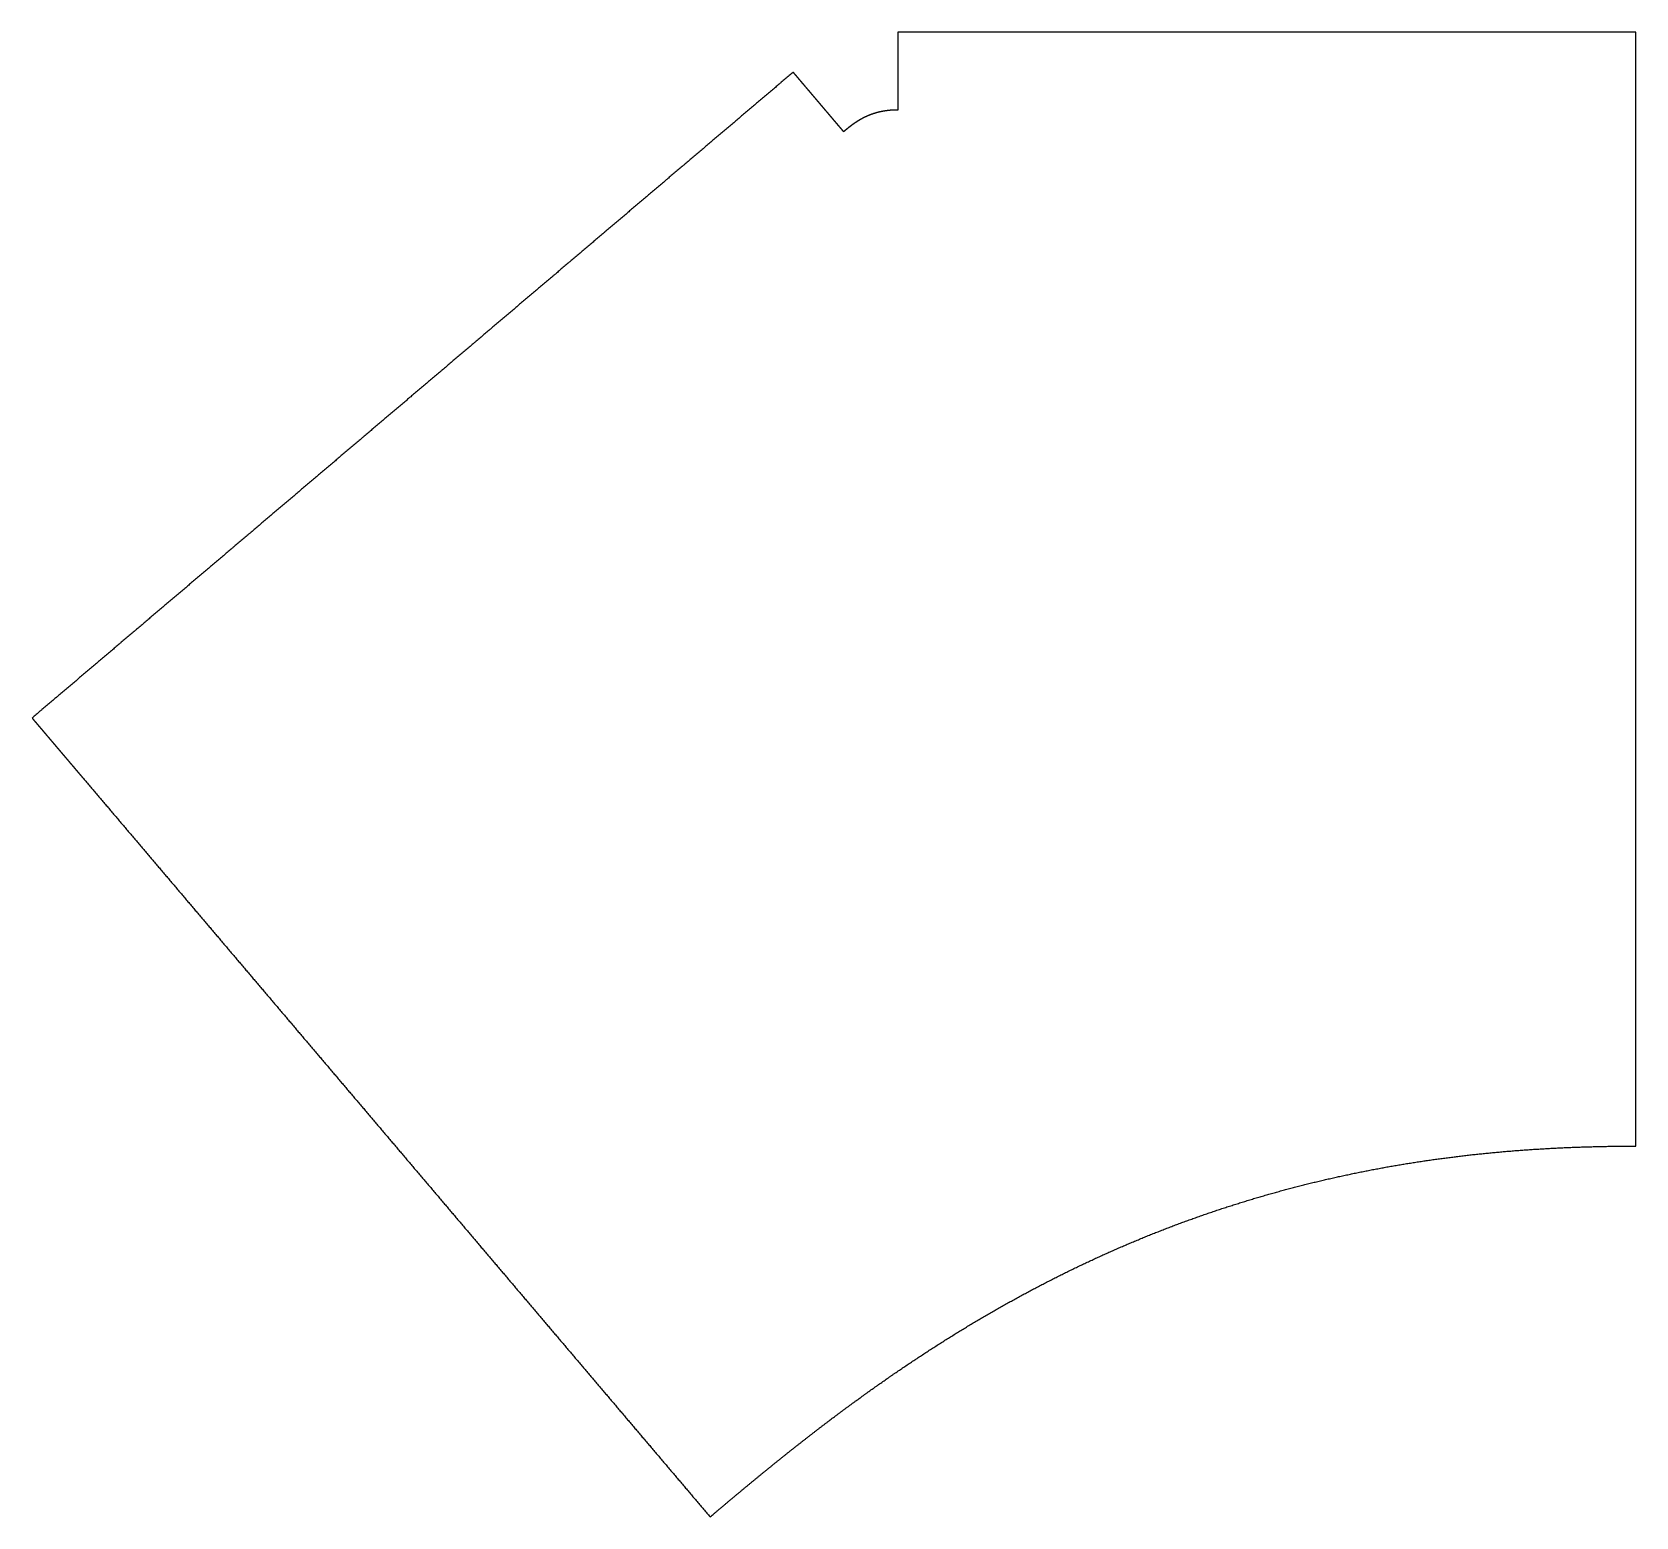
# Model space of a CAD drawing. Header units: millimetres. Extents: x 0 to 308, y 0 to 286.
import ezdxf

# ---------------------------------------------------------------- set-up
doc = ezdxf.new("R2010")
doc.units = ezdxf.units.MM
doc.layers.add('outline', color=7, linetype='Continuous')

msp = doc.modelspace()

# ---------------------------------------------------------------- linework, layer by layer
at = {"layer": 'outline'}
for points, knots in [([(308.49, 285.64), (308.24, 285.64), (307.87, 285.64), (307.38, 285.64), (307.01, 285.64), (306.64, 285.64), (306.27, 285.64), (305.9, 285.64), (305.53, 285.64), (305.16, 285.64), (304.79, 285.64), (304.42, 285.64), (304.05, 285.64), (303.68, 285.64), (303.31, 285.64), (302.94, 285.64), (302.57, 285.64), (302.2, 285.64), (301.83, 285.64), (301.46, 285.64), (301.09, 285.64), (300.72, 285.64), (300.35, 285.64), (299.98, 285.64), (299.61, 285.64), (299.24, 285.64), (298.87, 285.64), (298.5, 285.64), (298.13, 285.64), (297.76, 285.64), (297.39, 285.64), (297.02, 285.64), (296.65, 285.64), (296.28, 285.64), (295.91, 285.64), (295.54, 285.64), (295.17, 285.64), (294.8, 285.64), (294.43, 285.64), (294.06, 285.64), (293.69, 285.64), (293.32, 285.64), (292.95, 285.64), (292.58, 285.64), (292.21, 285.64), (291.84, 285.64), (291.47, 285.64), (291.1, 285.64), (290.74, 285.64), (290.37, 285.64), (290, 285.64), (289.63, 285.64), (289.26, 285.64), (288.89, 285.64), (288.52, 285.64), (288.15, 285.64), (287.78, 285.64), (287.41, 285.64), (287.04, 285.64), (286.67, 285.64), (286.3, 285.64), (285.93, 285.64), (285.56, 285.64), (285.19, 285.64), (284.82, 285.64), (284.45, 285.64), (284.08, 285.64), (283.71, 285.64), (283.34, 285.64), (282.97, 285.64), (282.6, 285.64), (282.23, 285.64), (281.86, 285.64), (281.49, 285.64), (281.12, 285.64), (280.75, 285.64), (280.38, 285.64), (280.01, 285.64), (279.64, 285.64), (279.27, 285.64), (278.9, 285.64), (278.53, 285.64), (278.16, 285.64), (277.79, 285.64), (277.42, 285.64), (277.05, 285.64), (276.68, 285.64), (276.31, 285.64), (275.94, 285.64), (275.57, 285.64), (275.2, 285.64), (274.83, 285.64), (274.46, 285.64), (274.09, 285.64), (273.72, 285.64), (273.35, 285.64), (272.99, 285.64), (272.62, 285.64), (272.25, 285.64), (271.88, 285.64), (271.51, 285.64), (271.14, 285.64), (270.77, 285.64), (270.4, 285.64), (270.03, 285.64), (269.66, 285.64), (269.29, 285.64), (268.92, 285.64), (268.55, 285.64), (268.18, 285.64), (267.81, 285.64), (267.44, 285.64), (267.07, 285.64), (266.7, 285.64), (266.33, 285.64), (265.96, 285.64), (265.59, 285.64), (265.22, 285.64), (264.85, 285.64), (264.48, 285.64), (264.11, 285.64), (263.74, 285.64), (263.37, 285.64), (263, 285.64), (262.63, 285.64), (262.26, 285.64), (261.89, 285.64), (261.52, 285.64), (261.15, 285.64), (260.78, 285.64), (260.41, 285.64), (260.04, 285.64), (259.67, 285.64), (259.3, 285.64), (258.93, 285.64), (258.56, 285.64), (258.19, 285.64), (257.82, 285.64), (257.45, 285.64), (257.08, 285.64), (256.71, 285.64), (256.34, 285.64), (255.97, 285.64), (255.6, 285.64), (255.24, 285.64), (254.87, 285.64), (254.5, 285.64), (254.13, 285.64), (253.76, 285.64), (253.39, 285.64), (253.02, 285.64), (252.65, 285.64), (252.28, 285.64), (251.91, 285.64), (251.54, 285.64), (251.17, 285.64), (250.8, 285.64), (250.43, 285.64), (250.06, 285.64), (249.69, 285.64), (249.32, 285.64), (248.95, 285.64), (248.58, 285.64), (248.21, 285.64), (247.84, 285.64), (247.47, 285.64), (247.1, 285.64), (246.73, 285.64), (246.36, 285.64), (245.99, 285.64), (245.62, 285.64), (245.25, 285.64), (244.88, 285.64), (244.51, 285.64), (244.14, 285.64), (243.77, 285.64), (243.4, 285.64), (243.03, 285.64), (242.66, 285.64), (242.29, 285.64), (241.92, 285.64), (241.55, 285.64), (241.18, 285.64), (240.81, 285.64), (240.44, 285.64), (240.07, 285.64), (239.7, 285.64), (239.33, 285.64), (238.96, 285.64), (238.59, 285.64), (238.22, 285.64), (237.85, 285.64), (237.49, 285.64), (237.12, 285.64), (236.75, 285.64), (236.38, 285.64), (236.01, 285.64), (235.64, 285.64), (235.27, 285.64), (234.9, 285.64), (234.53, 285.64), (234.16, 285.64), (233.79, 285.64), (233.42, 285.64), (233.05, 285.64), (232.68, 285.64), (232.31, 285.64), (231.94, 285.64), (231.57, 285.64), (231.2, 285.64), (230.83, 285.64), (230.46, 285.64), (230.09, 285.64), (229.72, 285.64), (229.35, 285.64), (228.98, 285.64), (228.61, 285.64), (228.24, 285.64), (227.87, 285.64), (227.5, 285.64), (227.13, 285.64), (226.76, 285.64), (226.39, 285.64), (226.02, 285.64), (225.65, 285.64), (225.28, 285.64), (224.91, 285.64), (224.54, 285.64), (224.17, 285.64), (223.8, 285.64), (223.43, 285.64), (223.06, 285.64), (222.69, 285.64), (222.32, 285.64), (221.95, 285.64), (221.58, 285.64), (221.21, 285.64), (220.84, 285.64), (220.47, 285.64), (220.1, 285.64), (219.74, 285.64), (219.37, 285.64), (219, 285.64), (218.63, 285.64), (218.26, 285.64), (217.89, 285.64), (217.52, 285.64), (217.15, 285.64), (216.78, 285.64), (216.41, 285.64), (216.04, 285.64), (215.67, 285.64), (215.3, 285.64), (214.93, 285.64), (214.56, 285.64), (214.19, 285.64), (213.82, 285.64), (213.45, 285.64), (213.08, 285.64), (212.71, 285.64), (212.34, 285.64), (211.97, 285.64), (211.6, 285.64), (211.23, 285.64), (210.86, 285.64), (210.49, 285.64), (210.12, 285.64), (209.75, 285.64), (209.38, 285.64), (209.01, 285.64), (208.64, 285.64), (208.27, 285.64), (207.9, 285.64), (207.53, 285.64), (207.16, 285.64), (206.79, 285.64), (206.42, 285.64), (206.05, 285.64), (205.68, 285.64), (205.31, 285.64), (204.94, 285.64), (204.57, 285.64), (204.2, 285.64), (203.83, 285.64), (203.46, 285.64), (203.09, 285.64), (202.72, 285.64), (202.35, 285.64), (201.99, 285.64), (201.62, 285.64), (201.25, 285.64), (200.88, 285.64), (200.51, 285.64), (200.14, 285.64), (199.77, 285.64), (199.4, 285.64), (199.03, 285.64), (198.66, 285.64), (198.29, 285.64), (197.92, 285.64), (197.55, 285.64), (197.18, 285.64), (196.81, 285.64), (196.44, 285.64), (196.07, 285.64), (195.7, 285.64), (195.33, 285.64), (194.96, 285.64), (194.59, 285.64), (194.22, 285.64), (193.85, 285.64), (193.48, 285.64), (193.11, 285.64), (192.74, 285.64), (192.37, 285.64), (192, 285.64), (191.63, 285.64), (191.26, 285.64), (190.89, 285.64), (190.52, 285.64), (190.15, 285.64), (189.78, 285.64), (189.41, 285.64), (189.04, 285.64), (188.67, 285.64), (188.3, 285.64), (187.93, 285.64), (187.56, 285.64), (187.19, 285.64), (186.82, 285.64), (186.45, 285.64), (186.08, 285.64), (185.71, 285.64), (185.34, 285.64), (184.97, 285.64), (184.6, 285.64), (184.24, 285.64), (183.87, 285.64), (183.5, 285.64), (183.13, 285.64), (182.76, 285.64), (182.39, 285.64), (182.02, 285.64), (181.65, 285.64), (181.28, 285.64), (180.91, 285.64), (180.54, 285.64), (180.17, 285.64), (179.8, 285.64), (179.43, 285.64), (179.06, 285.64), (178.69, 285.64), (178.32, 285.64), (177.95, 285.64), (177.58, 285.64), (177.21, 285.64), (176.84, 285.64), (176.47, 285.64), (176.1, 285.64), (175.73, 285.64), (175.36, 285.64), (174.99, 285.64), (174.62, 285.64), (174.25, 285.64), (173.88, 285.64), (173.51, 285.64), (173.14, 285.64), (172.77, 285.64), (172.4, 285.64), (172.03, 285.64), (171.66, 285.64), (171.29, 285.64), (170.92, 285.64), (170.55, 285.64), (170.18, 285.64), (169.81, 285.64), (169.44, 285.64), (169.07, 285.64), (168.7, 285.64), (168.33, 285.64), (167.96, 285.64), (167.59, 285.64), (167.1, 285.64), (166.73, 285.64), (166.49, 285.64)], [0, 0, 0, 0, 0.005208, 0.007813, 0.010417, 0.013021, 0.015625, 0.018229, 0.020833, 0.023438, 0.026042, 0.028646, 0.03125, 0.033854, 0.036458, 0.039063, 0.041667, 0.044271, 0.046875, 0.049479, 0.052083, 0.054688, 0.057292, 0.059896, 0.0625, 0.065104, 0.067708, 0.070313, 0.072917, 0.075521, 0.078125, 0.080729, 0.083333, 0.085938, 0.088542, 0.091146, 0.09375, 0.096354, 0.098958, 0.101563, 0.104167, 0.106771, 0.109375, 0.111979, 0.114583, 0.117188, 0.119792, 0.122396, 0.125, 0.127604, 0.130208, 0.132813, 0.135417, 0.138021, 0.140625, 0.143229, 0.145833, 0.148438, 0.151042, 0.153646, 0.15625, 0.158854, 0.161458, 0.164063, 0.166667, 0.169271, 0.171875, 0.174479, 0.177083, 0.179688, 0.182292, 0.184896, 0.1875, 0.190104, 0.192708, 0.195313, 0.197917, 0.200521, 0.203125, 0.205729, 0.208333, 0.210938, 0.213542, 0.216146, 0.21875, 0.221354, 0.223958, 0.226563, 0.229167, 0.231771, 0.234375, 0.236979, 0.239583, 0.242188, 0.244792, 0.247396, 0.25, 0.252604, 0.255208, 0.257813, 0.260417, 0.263021, 0.265625, 0.268229, 0.270833, 0.273438, 0.276042, 0.278646, 0.28125, 0.283854, 0.286458, 0.289063, 0.291667, 0.294271, 0.296875, 0.299479, 0.302083, 0.304688, 0.307292, 0.309896, 0.3125, 0.315104, 0.317708, 0.320313, 0.322917, 0.325521, 0.328125, 0.330729, 0.333333, 0.335938, 0.338542, 0.341146, 0.34375, 0.346354, 0.348958, 0.351563, 0.354167, 0.356771, 0.359375, 0.361979, 0.364583, 0.367188, 0.369792, 0.372396, 0.375, 0.377604, 0.380208, 0.382813, 0.385417, 0.388021, 0.390625, 0.393229, 0.395833, 0.398438, 0.401042, 0.403646, 0.40625, 0.408854, 0.411458, 0.414063, 0.416667, 0.419271, 0.421875, 0.424479, 0.427083, 0.429688, 0.432292, 0.434896, 0.4375, 0.440104, 0.442708, 0.445313, 0.447917, 0.450521, 0.453125, 0.455729, 0.458333, 0.460938, 0.463542, 0.466146, 0.46875, 0.471354, 0.473958, 0.476563, 0.479167, 0.481771, 0.484375, 0.486979, 0.489583, 0.492188, 0.494792, 0.497396, 0.5, 0.502604, 0.505208, 0.507813, 0.510417, 0.513021, 0.515625, 0.518229, 0.520833, 0.523438, 0.526042, 0.528646, 0.53125, 0.533854, 0.536458, 0.539063, 0.541667, 0.544271, 0.546875, 0.549479, 0.552083, 0.554688, 0.557292, 0.559896, 0.5625, 0.565104, 0.567708, 0.570313, 0.572917, 0.575521, 0.578125, 0.580729, 0.583333, 0.585938, 0.588542, 0.591146, 0.59375, 0.596354, 0.598958, 0.601563, 0.604167, 0.606771, 0.609375, 0.611979, 0.614583, 0.617188, 0.619792, 0.622396, 0.625, 0.627604, 0.630208, 0.632813, 0.635417, 0.638021, 0.640625, 0.643229, 0.645833, 0.648438, 0.651042, 0.653646, 0.65625, 0.658854, 0.661458, 0.664063, 0.666667, 0.669271, 0.671875, 0.674479, 0.677083, 0.679688, 0.682292, 0.684896, 0.6875, 0.690104, 0.692708, 0.695313, 0.697917, 0.700521, 0.703125, 0.705729, 0.708333, 0.710938, 0.713542, 0.716146, 0.71875, 0.721354, 0.723958, 0.726563, 0.729167, 0.731771, 0.734375, 0.736979, 0.739583, 0.742188, 0.744792, 0.747396, 0.75, 0.752604, 0.755208, 0.757813, 0.760417, 0.763021, 0.765625, 0.768229, 0.770833, 0.773438, 0.776042, 0.778646, 0.78125, 0.783854, 0.786458, 0.789063, 0.791667, 0.794271, 0.796875, 0.799479, 0.802083, 0.804688, 0.807292, 0.809896, 0.8125, 0.815104, 0.817708, 0.820313, 0.822917, 0.825521, 0.828125, 0.830729, 0.833333, 0.835938, 0.838542, 0.841146, 0.84375, 0.846354, 0.848958, 0.851563, 0.854167, 0.856771, 0.859375, 0.861979, 0.864583, 0.867188, 0.869792, 0.872396, 0.875, 0.877604, 0.880208, 0.882813, 0.885417, 0.888021, 0.890625, 0.893229, 0.895833, 0.898438, 0.901042, 0.903646, 0.90625, 0.908854, 0.911458, 0.914063, 0.916667, 0.919271, 0.921875, 0.924479, 0.927083, 0.929688, 0.932292, 0.934896, 0.9375, 0.940104, 0.942708, 0.945313, 0.947917, 0.950521, 0.953125, 0.955729, 0.958333, 0.960938, 0.963542, 0.966146, 0.96875, 0.971354, 0.973958, 0.976563, 0.979167, 0.981771, 0.984375, 0.986979, 0.989583, 0.992188, 0.994792, 1, 1, 1, 1]), ([(166.49, 285.64), (166.49, 285.62), (166.49, 285.58), (166.49, 285.53), (166.49, 285.49), (166.49, 285.45), (166.49, 285.41), (166.49, 285.37), (166.49, 285.33), (166.49, 285.29), (166.49, 285.25), (166.49, 285.21), (166.49, 285.17), (166.49, 285.14), (166.49, 285.1), (166.49, 285.06), (166.49, 285.02), (166.49, 284.98), (166.49, 284.94), (166.49, 284.9), (166.49, 284.86), (166.49, 284.82), (166.49, 284.78), (166.49, 284.75), (166.49, 284.71), (166.49, 284.67), (166.49, 284.63), (166.49, 284.59), (166.49, 284.55), (166.49, 284.51), (166.49, 284.47), (166.49, 284.43), (166.49, 284.39), (166.49, 284.35), (166.49, 284.32), (166.49, 284.28), (166.49, 284.24), (166.49, 284.2), (166.49, 284.16), (166.49, 284.12), (166.49, 284.08), (166.49, 284.04), (166.49, 284), (166.49, 283.96), (166.49, 283.92), (166.49, 283.89), (166.49, 283.85), (166.49, 283.81), (166.49, 283.77), (166.49, 283.73), (166.49, 283.69), (166.49, 283.65), (166.49, 283.61), (166.49, 283.57), (166.49, 283.53), (166.49, 283.5), (166.49, 283.46), (166.49, 283.42), (166.49, 283.38), (166.49, 283.34), (166.49, 283.3), (166.49, 283.26), (166.49, 283.22), (166.49, 283.18), (166.49, 283.14), (166.49, 283.1), (166.49, 283.07), (166.49, 283.03), (166.49, 282.99), (166.49, 282.95), (166.49, 282.91), (166.49, 282.87), (166.49, 282.83), (166.49, 282.79), (166.49, 282.75), (166.49, 282.71), (166.49, 282.67), (166.49, 282.64), (166.49, 282.6), (166.49, 282.56), (166.49, 282.52), (166.49, 282.48), (166.49, 282.44), (166.49, 282.4), (166.49, 282.36), (166.49, 282.32), (166.49, 282.28), (166.49, 282.25), (166.49, 282.21), (166.49, 282.17), (166.49, 282.13), (166.49, 282.09), (166.49, 282.05), (166.49, 282.01), (166.49, 281.97), (166.49, 281.93), (166.49, 281.89), (166.49, 281.85), (166.49, 281.82), (166.49, 281.78), (166.49, 281.74), (166.49, 281.7), (166.49, 281.66), (166.49, 281.62), (166.49, 281.58), (166.49, 281.54), (166.49, 281.5), (166.49, 281.46), (166.49, 281.42), (166.49, 281.39), (166.49, 281.35), (166.49, 281.31), (166.49, 281.27), (166.49, 281.23), (166.49, 281.19), (166.49, 281.15), (166.49, 281.11), (166.49, 281.07), (166.49, 281.03), (166.49, 281), (166.49, 280.96), (166.49, 280.92), (166.49, 280.88), (166.49, 280.84), (166.49, 280.8), (166.49, 280.76), (166.49, 280.72), (166.49, 280.68), (166.49, 280.64), (166.49, 280.6), (166.49, 280.57), (166.49, 280.53), (166.49, 280.49), (166.49, 280.45), (166.49, 280.41), (166.49, 280.37), (166.49, 280.33), (166.49, 280.29), (166.49, 280.25), (166.49, 280.21), (166.49, 280.17), (166.49, 280.14), (166.49, 280.1), (166.49, 280.06), (166.49, 280.02), (166.49, 279.98), (166.49, 279.94), (166.49, 279.9), (166.49, 279.86), (166.49, 279.82), (166.49, 279.78), (166.49, 279.75), (166.49, 279.71), (166.49, 279.67), (166.49, 279.63), (166.49, 279.59), (166.49, 279.55), (166.49, 279.51), (166.49, 279.47), (166.49, 279.43), (166.49, 279.39), (166.49, 279.35), (166.49, 279.32), (166.49, 279.28), (166.49, 279.24), (166.49, 279.2), (166.49, 279.16), (166.49, 279.12), (166.49, 279.08), (166.49, 279.04), (166.49, 279), (166.49, 278.96), (166.49, 278.92), (166.49, 278.89), (166.49, 278.85), (166.49, 278.81), (166.49, 278.77), (166.49, 278.73), (166.49, 278.69), (166.49, 278.65), (166.49, 278.61), (166.49, 278.57), (166.49, 278.53), (166.49, 278.5), (166.49, 278.46), (166.49, 278.42), (166.49, 278.38), (166.49, 278.34), (166.49, 278.3), (166.49, 278.26), (166.49, 278.22), (166.49, 278.18), (166.49, 278.14), (166.49, 278.1), (166.49, 278.07), (166.49, 278.03), (166.49, 277.99), (166.49, 277.95), (166.49, 277.91), (166.49, 277.87), (166.49, 277.83), (166.49, 277.79), (166.49, 277.75), (166.49, 277.71), (166.49, 277.67), (166.49, 277.64), (166.49, 277.6), (166.49, 277.56), (166.49, 277.52), (166.49, 277.48), (166.49, 277.44), (166.49, 277.4), (166.49, 277.36), (166.49, 277.32), (166.49, 277.28), (166.49, 277.25), (166.49, 277.21), (166.49, 277.17), (166.49, 277.13), (166.49, 277.09), (166.49, 277.05), (166.49, 277.01), (166.49, 276.97), (166.49, 276.93), (166.49, 276.89), (166.49, 276.85), (166.49, 276.82), (166.49, 276.78), (166.49, 276.74), (166.49, 276.7), (166.49, 276.66), (166.49, 276.62), (166.49, 276.58), (166.49, 276.54), (166.49, 276.5), (166.49, 276.46), (166.49, 276.42), (166.49, 276.39), (166.49, 276.35), (166.49, 276.31), (166.49, 276.27), (166.49, 276.23), (166.49, 276.19), (166.49, 276.15), (166.49, 276.11), (166.49, 276.07), (166.49, 276.03), (166.49, 276), (166.49, 275.96), (166.49, 275.92), (166.49, 275.88), (166.49, 275.84), (166.49, 275.8), (166.49, 275.76), (166.49, 275.72), (166.49, 275.68), (166.49, 275.64), (166.49, 275.6), (166.49, 275.57), (166.49, 275.53), (166.49, 275.49), (166.49, 275.45), (166.49, 275.41), (166.49, 275.37), (166.49, 275.33), (166.49, 275.29), (166.49, 275.25), (166.49, 275.21), (166.49, 275.17), (166.49, 275.14), (166.49, 275.1), (166.49, 275.06), (166.49, 275.02), (166.49, 274.98), (166.49, 274.94), (166.49, 274.9), (166.49, 274.86), (166.49, 274.82), (166.49, 274.78), (166.49, 274.75), (166.49, 274.71), (166.49, 274.67), (166.49, 274.63), (166.49, 274.59), (166.49, 274.55), (166.49, 274.51), (166.49, 274.47), (166.49, 274.43), (166.49, 274.39), (166.49, 274.35), (166.49, 274.32), (166.49, 274.28), (166.49, 274.24), (166.49, 274.2), (166.49, 274.16), (166.49, 274.12), (166.49, 274.08), (166.49, 274.04), (166.49, 274), (166.49, 273.96), (166.49, 273.92), (166.49, 273.89), (166.49, 273.85), (166.49, 273.81), (166.49, 273.77), (166.49, 273.73), (166.49, 273.69), (166.49, 273.65), (166.49, 273.61), (166.49, 273.57), (166.49, 273.53), (166.49, 273.5), (166.49, 273.46), (166.49, 273.42), (166.49, 273.38), (166.49, 273.34), (166.49, 273.3), (166.49, 273.26), (166.49, 273.22), (166.49, 273.18), (166.49, 273.14), (166.49, 273.1), (166.49, 273.07), (166.49, 273.03), (166.49, 272.99), (166.49, 272.95), (166.49, 272.91), (166.49, 272.87), (166.49, 272.83), (166.49, 272.79), (166.49, 272.75), (166.49, 272.71), (166.49, 272.67), (166.49, 272.64), (166.49, 272.6), (166.49, 272.56), (166.49, 272.52), (166.49, 272.48), (166.49, 272.44), (166.49, 272.4), (166.49, 272.36), (166.49, 272.32), (166.49, 272.28), (166.49, 272.25), (166.49, 272.21), (166.49, 272.17), (166.49, 272.13), (166.49, 272.09), (166.49, 272.05), (166.49, 272.01), (166.49, 271.97), (166.49, 271.93), (166.49, 271.89), (166.49, 271.85), (166.49, 271.82), (166.49, 271.78), (166.49, 271.74), (166.49, 271.7), (166.49, 271.66), (166.49, 271.62), (166.49, 271.58), (166.49, 271.54), (166.49, 271.5), (166.49, 271.46), (166.49, 271.42), (166.49, 271.39), (166.49, 271.35), (166.49, 271.31), (166.49, 271.27), (166.49, 271.23), (166.49, 271.19), (166.49, 271.15), (166.49, 271.11), (166.49, 271.07), (166.49, 271.03), (166.49, 271), (166.49, 270.96), (166.49, 270.92), (166.49, 270.88), (166.49, 270.84), (166.49, 270.8), (166.49, 270.76), (166.49, 270.71), (166.49, 270.67), (166.49, 270.64)], [0, 0, 0, 0, 0.005208, 0.007812, 0.010417, 0.013021, 0.015625, 0.018229, 0.020833, 0.023438, 0.026042, 0.028646, 0.03125, 0.033854, 0.036458, 0.039062, 0.041667, 0.044271, 0.046875, 0.049479, 0.052083, 0.054688, 0.057292, 0.059896, 0.0625, 0.065104, 0.067708, 0.070312, 0.072917, 0.075521, 0.078125, 0.080729, 0.083333, 0.085938, 0.088542, 0.091146, 0.09375, 0.096354, 0.098958, 0.101562, 0.104167, 0.106771, 0.109375, 0.111979, 0.114583, 0.117188, 0.119792, 0.122396, 0.125, 0.127604, 0.130208, 0.132812, 0.135417, 0.138021, 0.140625, 0.143229, 0.145833, 0.148438, 0.151042, 0.153646, 0.15625, 0.158854, 0.161458, 0.164062, 0.166667, 0.169271, 0.171875, 0.174479, 0.177083, 0.179688, 0.182292, 0.184896, 0.1875, 0.190104, 0.192708, 0.195312, 0.197917, 0.200521, 0.203125, 0.205729, 0.208333, 0.210938, 0.213542, 0.216146, 0.21875, 0.221354, 0.223958, 0.226562, 0.229167, 0.231771, 0.234375, 0.236979, 0.239583, 0.242188, 0.244792, 0.247396, 0.25, 0.252604, 0.255208, 0.257812, 0.260417, 0.263021, 0.265625, 0.268229, 0.270833, 0.273438, 0.276042, 0.278646, 0.28125, 0.283854, 0.286458, 0.289062, 0.291667, 0.294271, 0.296875, 0.299479, 0.302083, 0.304688, 0.307292, 0.309896, 0.3125, 0.315104, 0.317708, 0.320312, 0.322917, 0.325521, 0.328125, 0.330729, 0.333333, 0.335938, 0.338542, 0.341146, 0.34375, 0.346354, 0.348958, 0.351562, 0.354167, 0.356771, 0.359375, 0.361979, 0.364583, 0.367188, 0.369792, 0.372396, 0.375, 0.377604, 0.380208, 0.382812, 0.385417, 0.388021, 0.390625, 0.393229, 0.395833, 0.398438, 0.401042, 0.403646, 0.40625, 0.408854, 0.411458, 0.414062, 0.416667, 0.419271, 0.421875, 0.424479, 0.427083, 0.429688, 0.432292, 0.434896, 0.4375, 0.440104, 0.442708, 0.445312, 0.447917, 0.450521, 0.453125, 0.455729, 0.458333, 0.460938, 0.463542, 0.466146, 0.46875, 0.471354, 0.473958, 0.476562, 0.479167, 0.481771, 0.484375, 0.486979, 0.489583, 0.492188, 0.494792, 0.497396, 0.5, 0.502604, 0.505208, 0.507812, 0.510417, 0.513021, 0.515625, 0.518229, 0.520833, 0.523438, 0.526042, 0.528646, 0.53125, 0.533854, 0.536458, 0.539062, 0.541667, 0.544271, 0.546875, 0.549479, 0.552083, 0.554688, 0.557292, 0.559896, 0.5625, 0.565104, 0.567708, 0.570312, 0.572917, 0.575521, 0.578125, 0.580729, 0.583333, 0.585938, 0.588542, 0.591146, 0.59375, 0.596354, 0.598958, 0.601562, 0.604167, 0.606771, 0.609375, 0.611979, 0.614583, 0.617188, 0.619792, 0.622396, 0.625, 0.627604, 0.630208, 0.632812, 0.635417, 0.638021, 0.640625, 0.643229, 0.645833, 0.648438, 0.651042, 0.653646, 0.65625, 0.658854, 0.661458, 0.664062, 0.666667, 0.669271, 0.671875, 0.674479, 0.677083, 0.679688, 0.682292, 0.684896, 0.6875, 0.690104, 0.692708, 0.695312, 0.697917, 0.700521, 0.703125, 0.705729, 0.708333, 0.710938, 0.713542, 0.716146, 0.71875, 0.721354, 0.723958, 0.726562, 0.729167, 0.731771, 0.734375, 0.736979, 0.739583, 0.742188, 0.744792, 0.747396, 0.75, 0.752604, 0.755208, 0.757812, 0.760417, 0.763021, 0.765625, 0.768229, 0.770833, 0.773438, 0.776042, 0.778646, 0.78125, 0.783854, 0.786458, 0.789062, 0.791667, 0.794271, 0.796875, 0.799479, 0.802083, 0.804688, 0.807292, 0.809896, 0.8125, 0.815104, 0.817708, 0.820312, 0.822917, 0.825521, 0.828125, 0.830729, 0.833333, 0.835938, 0.838542, 0.841146, 0.84375, 0.846354, 0.848958, 0.851562, 0.854167, 0.856771, 0.859375, 0.861979, 0.864583, 0.867188, 0.869792, 0.872396, 0.875, 0.877604, 0.880208, 0.882812, 0.885417, 0.888021, 0.890625, 0.893229, 0.895833, 0.898438, 0.901042, 0.903646, 0.90625, 0.908854, 0.911458, 0.914062, 0.916667, 0.919271, 0.921875, 0.924479, 0.927083, 0.929688, 0.932292, 0.934896, 0.9375, 0.940104, 0.942708, 0.945312, 0.947917, 0.950521, 0.953125, 0.955729, 0.958333, 0.960938, 0.963542, 0.966146, 0.96875, 0.971354, 0.973958, 0.976562, 0.979167, 0.981771, 0.984375, 0.986979, 0.989583, 0.992188, 0.994792, 1, 1, 1, 1]), ([(308.49, 270.64), (308.49, 270.67), (308.49, 270.71), (308.49, 270.76), (308.49, 270.8), (308.49, 270.84), (308.49, 270.88), (308.49, 270.92), (308.49, 270.96), (308.49, 271), (308.49, 271.03), (308.49, 271.07), (308.49, 271.11), (308.49, 271.15), (308.49, 271.19), (308.49, 271.23), (308.49, 271.27), (308.49, 271.31), (308.49, 271.35), (308.49, 271.39), (308.49, 271.42), (308.49, 271.46), (308.49, 271.5), (308.49, 271.54), (308.49, 271.58), (308.49, 271.62), (308.49, 271.66), (308.49, 271.7), (308.49, 271.74), (308.49, 271.78), (308.49, 271.82), (308.49, 271.85), (308.49, 271.89), (308.49, 271.93), (308.49, 271.97), (308.49, 272.01), (308.49, 272.05), (308.49, 272.09), (308.49, 272.13), (308.49, 272.17), (308.49, 272.21), (308.49, 272.25), (308.49, 272.28), (308.49, 272.32), (308.49, 272.36), (308.49, 272.4), (308.49, 272.44), (308.49, 272.48), (308.49, 272.52), (308.49, 272.56), (308.49, 272.6), (308.49, 272.64), (308.49, 272.67), (308.49, 272.71), (308.49, 272.75), (308.49, 272.79), (308.49, 272.83), (308.49, 272.87), (308.49, 272.91), (308.49, 272.95), (308.49, 272.99), (308.49, 273.03), (308.49, 273.07), (308.49, 273.1), (308.49, 273.14), (308.49, 273.18), (308.49, 273.22), (308.49, 273.26), (308.49, 273.3), (308.49, 273.34), (308.49, 273.38), (308.49, 273.42), (308.49, 273.46), (308.49, 273.5), (308.49, 273.53), (308.49, 273.57), (308.49, 273.61), (308.49, 273.65), (308.49, 273.69), (308.49, 273.73), (308.49, 273.77), (308.49, 273.81), (308.49, 273.85), (308.49, 273.89), (308.49, 273.92), (308.49, 273.96), (308.49, 274), (308.49, 274.04), (308.49, 274.08), (308.49, 274.12), (308.49, 274.16), (308.49, 274.2), (308.49, 274.24), (308.49, 274.28), (308.49, 274.32), (308.49, 274.35), (308.49, 274.39), (308.49, 274.43), (308.49, 274.47), (308.49, 274.51), (308.49, 274.55), (308.49, 274.59), (308.49, 274.63), (308.49, 274.67), (308.49, 274.71), (308.49, 274.75), (308.49, 274.78), (308.49, 274.82), (308.49, 274.86), (308.49, 274.9), (308.49, 274.94), (308.49, 274.98), (308.49, 275.02), (308.49, 275.06), (308.49, 275.1), (308.49, 275.14), (308.49, 275.17), (308.49, 275.21), (308.49, 275.25), (308.49, 275.29), (308.49, 275.33), (308.49, 275.37), (308.49, 275.41), (308.49, 275.45), (308.49, 275.49), (308.49, 275.53), (308.49, 275.57), (308.49, 275.6), (308.49, 275.64), (308.49, 275.68), (308.49, 275.72), (308.49, 275.76), (308.49, 275.8), (308.49, 275.84), (308.49, 275.88), (308.49, 275.92), (308.49, 275.96), (308.49, 276), (308.49, 276.03), (308.49, 276.07), (308.49, 276.11), (308.49, 276.15), (308.49, 276.19), (308.49, 276.23), (308.49, 276.27), (308.49, 276.31), (308.49, 276.35), (308.49, 276.39), (308.49, 276.42), (308.49, 276.46), (308.49, 276.5), (308.49, 276.54), (308.49, 276.58), (308.49, 276.62), (308.49, 276.66), (308.49, 276.7), (308.49, 276.74), (308.49, 276.78), (308.49, 276.82), (308.49, 276.85), (308.49, 276.89), (308.49, 276.93), (308.49, 276.97), (308.49, 277.01), (308.49, 277.05), (308.49, 277.09), (308.49, 277.13), (308.49, 277.17), (308.49, 277.21), (308.49, 277.25), (308.49, 277.28), (308.49, 277.32), (308.49, 277.36), (308.49, 277.4), (308.49, 277.44), (308.49, 277.48), (308.49, 277.52), (308.49, 277.56), (308.49, 277.6), (308.49, 277.64), (308.49, 277.67), (308.49, 277.71), (308.49, 277.75), (308.49, 277.79), (308.49, 277.83), (308.49, 277.87), (308.49, 277.91), (308.49, 277.95), (308.49, 277.99), (308.49, 278.03), (308.49, 278.07), (308.49, 278.1), (308.49, 278.14), (308.49, 278.18), (308.49, 278.22), (308.49, 278.26), (308.49, 278.3), (308.49, 278.34), (308.49, 278.38), (308.49, 278.42), (308.49, 278.46), (308.49, 278.5), (308.49, 278.53), (308.49, 278.57), (308.49, 278.61), (308.49, 278.65), (308.49, 278.69), (308.49, 278.73), (308.49, 278.77), (308.49, 278.81), (308.49, 278.85), (308.49, 278.89), (308.49, 278.92), (308.49, 278.96), (308.49, 279), (308.49, 279.04), (308.49, 279.08), (308.49, 279.12), (308.49, 279.16), (308.49, 279.2), (308.49, 279.24), (308.49, 279.28), (308.49, 279.32), (308.49, 279.35), (308.49, 279.39), (308.49, 279.43), (308.49, 279.47), (308.49, 279.51), (308.49, 279.55), (308.49, 279.59), (308.49, 279.63), (308.49, 279.67), (308.49, 279.71), (308.49, 279.75), (308.49, 279.78), (308.49, 279.82), (308.49, 279.86), (308.49, 279.9), (308.49, 279.94), (308.49, 279.98), (308.49, 280.02), (308.49, 280.06), (308.49, 280.1), (308.49, 280.14), (308.49, 280.17), (308.49, 280.21), (308.49, 280.25), (308.49, 280.29), (308.49, 280.33), (308.49, 280.37), (308.49, 280.41), (308.49, 280.45), (308.49, 280.49), (308.49, 280.53), (308.49, 280.57), (308.49, 280.6), (308.49, 280.64), (308.49, 280.68), (308.49, 280.72), (308.49, 280.76), (308.49, 280.8), (308.49, 280.84), (308.49, 280.88), (308.49, 280.92), (308.49, 280.96), (308.49, 281), (308.49, 281.03), (308.49, 281.07), (308.49, 281.11), (308.49, 281.15), (308.49, 281.19), (308.49, 281.23), (308.49, 281.27), (308.49, 281.31), (308.49, 281.35), (308.49, 281.39), (308.49, 281.42), (308.49, 281.46), (308.49, 281.5), (308.49, 281.54), (308.49, 281.58), (308.49, 281.62), (308.49, 281.66), (308.49, 281.7), (308.49, 281.74), (308.49, 281.78), (308.49, 281.82), (308.49, 281.85), (308.49, 281.89), (308.49, 281.93), (308.49, 281.97), (308.49, 282.01), (308.49, 282.05), (308.49, 282.09), (308.49, 282.13), (308.49, 282.17), (308.49, 282.21), (308.49, 282.25), (308.49, 282.28), (308.49, 282.32), (308.49, 282.36), (308.49, 282.4), (308.49, 282.44), (308.49, 282.48), (308.49, 282.52), (308.49, 282.56), (308.49, 282.6), (308.49, 282.64), (308.49, 282.67), (308.49, 282.71), (308.49, 282.75), (308.49, 282.79), (308.49, 282.83), (308.49, 282.87), (308.49, 282.91), (308.49, 282.95), (308.49, 282.99), (308.49, 283.03), (308.49, 283.07), (308.49, 283.1), (308.49, 283.14), (308.49, 283.18), (308.49, 283.22), (308.49, 283.26), (308.49, 283.3), (308.49, 283.34), (308.49, 283.38), (308.49, 283.42), (308.49, 283.46), (308.49, 283.5), (308.49, 283.53), (308.49, 283.57), (308.49, 283.61), (308.49, 283.65), (308.49, 283.69), (308.49, 283.73), (308.49, 283.77), (308.49, 283.81), (308.49, 283.85), (308.49, 283.89), (308.49, 283.92), (308.49, 283.96), (308.49, 284), (308.49, 284.04), (308.49, 284.08), (308.49, 284.12), (308.49, 284.16), (308.49, 284.2), (308.49, 284.24), (308.49, 284.28), (308.49, 284.32), (308.49, 284.35), (308.49, 284.39), (308.49, 284.43), (308.49, 284.47), (308.49, 284.51), (308.49, 284.55), (308.49, 284.59), (308.49, 284.63), (308.49, 284.67), (308.49, 284.71), (308.49, 284.75), (308.49, 284.78), (308.49, 284.82), (308.49, 284.86), (308.49, 284.9), (308.49, 284.94), (308.49, 284.98), (308.49, 285.02), (308.49, 285.06), (308.49, 285.1), (308.49, 285.14), (308.49, 285.17), (308.49, 285.21), (308.49, 285.25), (308.49, 285.29), (308.49, 285.33), (308.49, 285.37), (308.49, 285.41), (308.49, 285.45), (308.49, 285.49), (308.49, 285.53), (308.49, 285.58), (308.49, 285.62), (308.49, 285.64)], [0, 0, 0, 0, 0.005208, 0.007812, 0.010417, 0.013021, 0.015625, 0.018229, 0.020833, 0.023438, 0.026042, 0.028646, 0.03125, 0.033854, 0.036458, 0.039062, 0.041667, 0.044271, 0.046875, 0.049479, 0.052083, 0.054688, 0.057292, 0.059896, 0.0625, 0.065104, 0.067708, 0.070312, 0.072917, 0.075521, 0.078125, 0.080729, 0.083333, 0.085938, 0.088542, 0.091146, 0.09375, 0.096354, 0.098958, 0.101562, 0.104167, 0.106771, 0.109375, 0.111979, 0.114583, 0.117188, 0.119792, 0.122396, 0.125, 0.127604, 0.130208, 0.132812, 0.135417, 0.138021, 0.140625, 0.143229, 0.145833, 0.148438, 0.151042, 0.153646, 0.15625, 0.158854, 0.161458, 0.164062, 0.166667, 0.169271, 0.171875, 0.174479, 0.177083, 0.179688, 0.182292, 0.184896, 0.1875, 0.190104, 0.192708, 0.195312, 0.197917, 0.200521, 0.203125, 0.205729, 0.208333, 0.210938, 0.213542, 0.216146, 0.21875, 0.221354, 0.223958, 0.226562, 0.229167, 0.231771, 0.234375, 0.236979, 0.239583, 0.242188, 0.244792, 0.247396, 0.25, 0.252604, 0.255208, 0.257812, 0.260417, 0.263021, 0.265625, 0.268229, 0.270833, 0.273438, 0.276042, 0.278646, 0.28125, 0.283854, 0.286458, 0.289062, 0.291667, 0.294271, 0.296875, 0.299479, 0.302083, 0.304688, 0.307292, 0.309896, 0.3125, 0.315104, 0.317708, 0.320312, 0.322917, 0.325521, 0.328125, 0.330729, 0.333333, 0.335938, 0.338542, 0.341146, 0.34375, 0.346354, 0.348958, 0.351562, 0.354167, 0.356771, 0.359375, 0.361979, 0.364583, 0.367188, 0.369792, 0.372396, 0.375, 0.377604, 0.380208, 0.382812, 0.385417, 0.388021, 0.390625, 0.393229, 0.395833, 0.398438, 0.401042, 0.403646, 0.40625, 0.408854, 0.411458, 0.414062, 0.416667, 0.419271, 0.421875, 0.424479, 0.427083, 0.429688, 0.432292, 0.434896, 0.4375, 0.440104, 0.442708, 0.445312, 0.447917, 0.450521, 0.453125, 0.455729, 0.458333, 0.460938, 0.463542, 0.466146, 0.46875, 0.471354, 0.473958, 0.476562, 0.479167, 0.481771, 0.484375, 0.486979, 0.489583, 0.492188, 0.494792, 0.497396, 0.5, 0.502604, 0.505208, 0.507812, 0.510417, 0.513021, 0.515625, 0.518229, 0.520833, 0.523438, 0.526042, 0.528646, 0.53125, 0.533854, 0.536458, 0.539062, 0.541667, 0.544271, 0.546875, 0.549479, 0.552083, 0.554688, 0.557292, 0.559896, 0.5625, 0.565104, 0.567708, 0.570312, 0.572917, 0.575521, 0.578125, 0.580729, 0.583333, 0.585938, 0.588542, 0.591146, 0.59375, 0.596354, 0.598958, 0.601562, 0.604167, 0.606771, 0.609375, 0.611979, 0.614583, 0.617188, 0.619792, 0.622396, 0.625, 0.627604, 0.630208, 0.632812, 0.635417, 0.638021, 0.640625, 0.643229, 0.645833, 0.648438, 0.651042, 0.653646, 0.65625, 0.658854, 0.661458, 0.664062, 0.666667, 0.669271, 0.671875, 0.674479, 0.677083, 0.679688, 0.682292, 0.684896, 0.6875, 0.690104, 0.692708, 0.695312, 0.697917, 0.700521, 0.703125, 0.705729, 0.708333, 0.710938, 0.713542, 0.716146, 0.71875, 0.721354, 0.723958, 0.726562, 0.729167, 0.731771, 0.734375, 0.736979, 0.739583, 0.742188, 0.744792, 0.747396, 0.75, 0.752604, 0.755208, 0.757812, 0.760417, 0.763021, 0.765625, 0.768229, 0.770833, 0.773438, 0.776042, 0.778646, 0.78125, 0.783854, 0.786458, 0.789062, 0.791667, 0.794271, 0.796875, 0.799479, 0.802083, 0.804688, 0.807292, 0.809896, 0.8125, 0.815104, 0.817708, 0.820312, 0.822917, 0.825521, 0.828125, 0.830729, 0.833333, 0.835938, 0.838542, 0.841146, 0.84375, 0.846354, 0.848958, 0.851562, 0.854167, 0.856771, 0.859375, 0.861979, 0.864583, 0.867188, 0.869792, 0.872396, 0.875, 0.877604, 0.880208, 0.882812, 0.885417, 0.888021, 0.890625, 0.893229, 0.895833, 0.898438, 0.901042, 0.903646, 0.90625, 0.908854, 0.911458, 0.914062, 0.916667, 0.919271, 0.921875, 0.924479, 0.927083, 0.929688, 0.932292, 0.934896, 0.9375, 0.940104, 0.942708, 0.945312, 0.947917, 0.950521, 0.953125, 0.955729, 0.958333, 0.960938, 0.963542, 0.966146, 0.96875, 0.971354, 0.973958, 0.976562, 0.979167, 0.981771, 0.984375, 0.986979, 0.989583, 0.992188, 0.994792, 1, 1, 1, 1]), ([(146.39, 277.92), (146.14, 277.7), (145.76, 277.38), (145.25, 276.95), (144.87, 276.63), (144.49, 276.3), (144.11, 275.98), (143.72, 275.65), (143.34, 275.33), (142.96, 275.01), (142.58, 274.68), (142.2, 274.36), (141.82, 274.04), (141.44, 273.71), (141.06, 273.39), (140.67, 273.07), (140.29, 272.74), (139.91, 272.42), (139.53, 272.1), (139.15, 271.77), (138.77, 271.45), (138.39, 271.13), (138.01, 270.8), (137.62, 270.48), (137.24, 270.16), (136.86, 269.83), (136.48, 269.51), (136.1, 269.18), (135.72, 268.86), (135.34, 268.54), (134.96, 268.21), (134.58, 267.89), (134.19, 267.57), (133.81, 267.24), (133.43, 266.92), (133.05, 266.6), (132.67, 266.27), (132.29, 265.95), (131.91, 265.63), (131.53, 265.3), (131.14, 264.98), (130.76, 264.66), (130.38, 264.33), (130, 264.01), (129.62, 263.68), (129.24, 263.36), (128.86, 263.04), (128.48, 262.71), (128.09, 262.39), (127.71, 262.07), (127.33, 261.74), (126.95, 261.42), (126.57, 261.1), (126.19, 260.77), (125.81, 260.45), (125.43, 260.13), (125.04, 259.8), (124.66, 259.48), (124.28, 259.16), (123.9, 258.83), (123.52, 258.51), (123.14, 258.19), (122.76, 257.86), (122.38, 257.54), (121.99, 257.21), (121.61, 256.89), (121.23, 256.57), (120.85, 256.24), (120.47, 255.92), (120.09, 255.6), (119.71, 255.27), (119.33, 254.95), (118.94, 254.63), (118.56, 254.3), (118.18, 253.98), (117.8, 253.66), (117.42, 253.33), (117.04, 253.01), (116.66, 252.69), (116.28, 252.36), (115.89, 252.04), (115.51, 251.71), (115.13, 251.39), (114.75, 251.07), (114.37, 250.74), (113.99, 250.42), (113.61, 250.1), (113.23, 249.77), (112.84, 249.45), (112.46, 249.13), (112.08, 248.8), (111.7, 248.48), (111.32, 248.16), (110.94, 247.83), (110.56, 247.51), (110.18, 247.19), (109.79, 246.86), (109.41, 246.54), (109.03, 246.21), (108.65, 245.89), (108.27, 245.57), (107.89, 245.24), (107.51, 244.92), (107.13, 244.6), (106.75, 244.27), (106.36, 243.95), (105.98, 243.63), (105.6, 243.3), (105.22, 242.98), (104.84, 242.66), (104.46, 242.33), (104.08, 242.01), (103.7, 241.69), (103.31, 241.36), (102.93, 241.04), (102.55, 240.72), (102.17, 240.39), (101.79, 240.07), (101.41, 239.74), (101.03, 239.42), (100.65, 239.1), (100.26, 238.77), (99.88, 238.45), (99.5, 238.13), (99.12, 237.8), (98.74, 237.48), (98.36, 237.16), (97.98, 236.83), (97.6, 236.51), (97.21, 236.19), (96.83, 235.86), (96.45, 235.54), (96.07, 235.22), (95.69, 234.89), (95.31, 234.57), (94.93, 234.24), (94.55, 233.92), (94.16, 233.6), (93.78, 233.27), (93.4, 232.95), (93.02, 232.63), (92.64, 232.3), (92.26, 231.98), (91.88, 231.66), (91.5, 231.33), (91.11, 231.01), (90.73, 230.69), (90.35, 230.36), (89.97, 230.04), (89.59, 229.72), (89.21, 229.39), (88.83, 229.07), (88.45, 228.75), (88.06, 228.42), (87.68, 228.1), (87.3, 227.77), (86.92, 227.45), (86.54, 227.13), (86.16, 226.8), (85.78, 226.48), (85.4, 226.16), (85.01, 225.83), (84.63, 225.51), (84.25, 225.19), (83.87, 224.86), (83.49, 224.54), (83.11, 224.22), (82.73, 223.89), (82.35, 223.57), (81.96, 223.25), (81.58, 222.92), (81.2, 222.6), (80.82, 222.27), (80.44, 221.95), (80.06, 221.63), (79.68, 221.3), (79.3, 220.98), (78.92, 220.66), (78.53, 220.33), (78.15, 220.01), (77.77, 219.69), (77.39, 219.36), (77.01, 219.04), (76.63, 218.72), (76.25, 218.39), (75.87, 218.07), (75.48, 217.75), (75.1, 217.42), (74.72, 217.1), (74.34, 216.78), (73.96, 216.45), (73.58, 216.13), (73.2, 215.8), (72.82, 215.48), (72.43, 215.16), (72.05, 214.83), (71.67, 214.51), (71.29, 214.19), (70.91, 213.86), (70.53, 213.54), (70.15, 213.22), (69.77, 212.89), (69.38, 212.57), (69, 212.25), (68.62, 211.92), (68.24, 211.6), (67.86, 211.28), (67.48, 210.95), (67.1, 210.63), (66.72, 210.3), (66.33, 209.98), (65.95, 209.66), (65.57, 209.33), (65.19, 209.01), (64.81, 208.69), (64.43, 208.36), (64.05, 208.04), (63.67, 207.72), (63.28, 207.39), (62.9, 207.07), (62.52, 206.75), (62.14, 206.42), (61.76, 206.1), (61.38, 205.78), (61, 205.45), (60.62, 205.13), (60.23, 204.81), (59.85, 204.48), (59.47, 204.16), (59.09, 203.83), (58.71, 203.51), (58.33, 203.19), (57.95, 202.86), (57.57, 202.54), (57.18, 202.22), (56.8, 201.89), (56.42, 201.57), (56.04, 201.25), (55.66, 200.92), (55.28, 200.6), (54.9, 200.28), (54.52, 199.95), (54.14, 199.63), (53.75, 199.31), (53.37, 198.98), (52.99, 198.66), (52.61, 198.33), (52.23, 198.01), (51.85, 197.69), (51.47, 197.36), (51.09, 197.04), (50.7, 196.72), (50.32, 196.39), (49.94, 196.07), (49.56, 195.75), (49.18, 195.42), (48.8, 195.1), (48.42, 194.78), (48.04, 194.45), (47.65, 194.13), (47.27, 193.81), (46.89, 193.48), (46.51, 193.16), (46.13, 192.84), (45.75, 192.51), (45.37, 192.19), (44.99, 191.86), (44.6, 191.54), (44.22, 191.22), (43.84, 190.89), (43.46, 190.57), (43.08, 190.25), (42.7, 189.92), (42.32, 189.6), (41.94, 189.28), (41.55, 188.95), (41.17, 188.63), (40.79, 188.31), (40.41, 187.98), (40.03, 187.66), (39.65, 187.34), (39.27, 187.01), (38.89, 186.69), (38.5, 186.36), (38.12, 186.04), (37.74, 185.72), (37.36, 185.39), (36.98, 185.07), (36.6, 184.75), (36.22, 184.42), (35.84, 184.1), (35.45, 183.78), (35.07, 183.45), (34.69, 183.13), (34.31, 182.81), (33.93, 182.48), (33.55, 182.16), (33.17, 181.84), (32.79, 181.51), (32.4, 181.19), (32.02, 180.87), (31.64, 180.54), (31.26, 180.22), (30.88, 179.89), (30.5, 179.57), (30.12, 179.25), (29.74, 178.92), (29.35, 178.6), (28.97, 178.28), (28.59, 177.95), (28.21, 177.63), (27.83, 177.31), (27.45, 176.98), (27.07, 176.66), (26.69, 176.34), (26.31, 176.01), (25.92, 175.69), (25.54, 175.37), (25.16, 175.04), (24.78, 174.72), (24.4, 174.39), (24.02, 174.07), (23.64, 173.75), (23.26, 173.42), (22.87, 173.1), (22.49, 172.78), (22.11, 172.45), (21.73, 172.13), (21.35, 171.81), (20.97, 171.48), (20.59, 171.16), (20.21, 170.84), (19.82, 170.51), (19.44, 170.19), (19.06, 169.87), (18.68, 169.54), (18.3, 169.22), (17.92, 168.89), (17.54, 168.57), (17.16, 168.25), (16.77, 167.92), (16.39, 167.6), (16.01, 167.28), (15.63, 166.95), (15.25, 166.63), (14.87, 166.31), (14.49, 165.98), (14.11, 165.66), (13.72, 165.34), (13.34, 165.01), (12.96, 164.69), (12.58, 164.37), (12.2, 164.04), (11.82, 163.72), (11.44, 163.4), (11.06, 163.07), (10.67, 162.75), (10.29, 162.42), (9.91, 162.1), (9.53, 161.78), (9.15, 161.45), (8.77, 161.13), (8.39, 160.81), (8.01, 160.48), (7.62, 160.16), (7.24, 159.84), (6.86, 159.51), (6.48, 159.19), (6.1, 158.87), (5.72, 158.54), (5.34, 158.22), (4.96, 157.9), (4.57, 157.57), (4.19, 157.25), (3.81, 156.92), (3.43, 156.6), (3.05, 156.28), (2.67, 155.95), (2.29, 155.63), (1.91, 155.31), (1.52, 154.98), (1.14, 154.66), (0.64, 154.23), (0.25, 153.91), (0, 153.69)], [0, 0, 0, 0, 0.005208, 0.007813, 0.010417, 0.013021, 0.015625, 0.018229, 0.020833, 0.023438, 0.026042, 0.028646, 0.03125, 0.033854, 0.036458, 0.039063, 0.041667, 0.044271, 0.046875, 0.049479, 0.052083, 0.054688, 0.057292, 0.059896, 0.0625, 0.065104, 0.067708, 0.070313, 0.072917, 0.075521, 0.078125, 0.080729, 0.083333, 0.085938, 0.088542, 0.091146, 0.09375, 0.096354, 0.098958, 0.101563, 0.104167, 0.106771, 0.109375, 0.111979, 0.114583, 0.117188, 0.119792, 0.122396, 0.125, 0.127604, 0.130208, 0.132813, 0.135417, 0.138021, 0.140625, 0.143229, 0.145833, 0.148438, 0.151042, 0.153646, 0.15625, 0.158854, 0.161458, 0.164063, 0.166667, 0.169271, 0.171875, 0.174479, 0.177083, 0.179688, 0.182292, 0.184896, 0.1875, 0.190104, 0.192708, 0.195312, 0.197917, 0.200521, 0.203125, 0.205729, 0.208333, 0.210938, 0.213542, 0.216146, 0.21875, 0.221354, 0.223958, 0.226563, 0.229167, 0.231771, 0.234375, 0.236979, 0.239583, 0.242188, 0.244792, 0.247396, 0.25, 0.252604, 0.255208, 0.257813, 0.260417, 0.263021, 0.265625, 0.268229, 0.270833, 0.273438, 0.276042, 0.278646, 0.28125, 0.283854, 0.286458, 0.289063, 0.291667, 0.294271, 0.296875, 0.299479, 0.302083, 0.304688, 0.307292, 0.309896, 0.3125, 0.315104, 0.317708, 0.320313, 0.322917, 0.325521, 0.328125, 0.330729, 0.333333, 0.335938, 0.338542, 0.341146, 0.34375, 0.346354, 0.348958, 0.351563, 0.354167, 0.356771, 0.359375, 0.361979, 0.364583, 0.367188, 0.369792, 0.372396, 0.375, 0.377604, 0.380208, 0.382813, 0.385417, 0.388021, 0.390625, 0.393229, 0.395833, 0.398438, 0.401042, 0.403646, 0.40625, 0.408854, 0.411458, 0.414063, 0.416667, 0.419271, 0.421875, 0.424479, 0.427083, 0.429688, 0.432292, 0.434896, 0.4375, 0.440104, 0.442708, 0.445313, 0.447917, 0.450521, 0.453125, 0.455729, 0.458333, 0.460938, 0.463542, 0.466146, 0.46875, 0.471354, 0.473958, 0.476563, 0.479167, 0.481771, 0.484375, 0.486979, 0.489583, 0.492188, 0.494792, 0.497396, 0.5, 0.502604, 0.505208, 0.507813, 0.510417, 0.513021, 0.515625, 0.518229, 0.520833, 0.523438, 0.526042, 0.528646, 0.53125, 0.533854, 0.536458, 0.539063, 0.541667, 0.544271, 0.546875, 0.549479, 0.552083, 0.554688, 0.557292, 0.559896, 0.5625, 0.565104, 0.567708, 0.570313, 0.572917, 0.575521, 0.578125, 0.580729, 0.583333, 0.585938, 0.588542, 0.591146, 0.59375, 0.596354, 0.598958, 0.601563, 0.604167, 0.606771, 0.609375, 0.611979, 0.614583, 0.617188, 0.619792, 0.622396, 0.625, 0.627604, 0.630208, 0.632813, 0.635417, 0.638021, 0.640625, 0.643229, 0.645833, 0.648438, 0.651042, 0.653646, 0.65625, 0.658854, 0.661458, 0.664063, 0.666667, 0.669271, 0.671875, 0.674479, 0.677083, 0.679688, 0.682292, 0.684896, 0.6875, 0.690104, 0.692708, 0.695312, 0.697917, 0.700521, 0.703125, 0.705729, 0.708333, 0.710938, 0.713542, 0.716146, 0.71875, 0.721354, 0.723958, 0.726562, 0.729167, 0.731771, 0.734375, 0.736979, 0.739583, 0.742188, 0.744792, 0.747396, 0.75, 0.752604, 0.755208, 0.757812, 0.760417, 0.763021, 0.765625, 0.768229, 0.770833, 0.773438, 0.776042, 0.778646, 0.78125, 0.783854, 0.786458, 0.789062, 0.791667, 0.794271, 0.796875, 0.799479, 0.802083, 0.804688, 0.807292, 0.809896, 0.8125, 0.815104, 0.817708, 0.820313, 0.822917, 0.825521, 0.828125, 0.830729, 0.833333, 0.835938, 0.838542, 0.841146, 0.84375, 0.846354, 0.848958, 0.851563, 0.854167, 0.856771, 0.859375, 0.861979, 0.864583, 0.867188, 0.869792, 0.872396, 0.875, 0.877604, 0.880208, 0.882813, 0.885417, 0.888021, 0.890625, 0.893229, 0.895833, 0.898438, 0.901042, 0.903646, 0.90625, 0.908854, 0.911458, 0.914062, 0.916667, 0.919271, 0.921875, 0.924479, 0.927083, 0.929687, 0.932292, 0.934896, 0.9375, 0.940104, 0.942708, 0.945312, 0.947917, 0.950521, 0.953125, 0.955729, 0.958333, 0.960938, 0.963542, 0.966146, 0.96875, 0.971354, 0.973958, 0.976562, 0.979167, 0.981771, 0.984375, 0.986979, 0.989583, 0.992188, 0.994792, 1, 1, 1, 1]), ([(156.1, 266.48), (156.08, 266.5), (156.06, 266.53), (156.02, 266.57), (156, 266.6), (155.97, 266.63), (155.95, 266.66), (155.92, 266.69), (155.9, 266.72), (155.87, 266.75), (155.85, 266.78), (155.82, 266.81), (155.8, 266.84), (155.77, 266.87), (155.74, 266.9), (155.72, 266.93), (155.69, 266.96), (155.67, 266.99), (155.64, 267.02), (155.62, 267.05), (155.59, 267.08), (155.57, 267.11), (155.54, 267.14), (155.52, 267.17), (155.49, 267.2), (155.47, 267.23), (155.44, 267.26), (155.42, 267.29), (155.39, 267.32), (155.37, 267.35), (155.34, 267.38), (155.32, 267.41), (155.29, 267.44), (155.26, 267.47), (155.24, 267.5), (155.21, 267.52), (155.19, 267.55), (155.16, 267.58), (155.14, 267.61), (155.11, 267.64), (155.09, 267.67), (155.06, 267.7), (155.04, 267.73), (155.01, 267.76), (154.99, 267.79), (154.96, 267.82), (154.94, 267.85), (154.91, 267.88), (154.89, 267.91), (154.86, 267.94), (154.83, 267.97), (154.81, 268), (154.78, 268.03), (154.76, 268.06), (154.73, 268.09), (154.71, 268.12), (154.68, 268.15), (154.66, 268.18), (154.63, 268.21), (154.61, 268.24), (154.58, 268.27), (154.56, 268.3), (154.53, 268.33), (154.51, 268.36), (154.48, 268.39), (154.46, 268.42), (154.43, 268.45), (154.41, 268.48), (154.38, 268.51), (154.35, 268.54), (154.33, 268.57), (154.3, 268.6), (154.28, 268.63), (154.25, 268.66), (154.23, 268.69), (154.2, 268.72), (154.18, 268.75), (154.15, 268.78), (154.13, 268.81), (154.1, 268.84), (154.08, 268.87), (154.05, 268.89), (154.03, 268.92), (154, 268.95), (153.98, 268.98), (153.95, 269.01), (153.93, 269.04), (153.9, 269.07), (153.87, 269.1), (153.85, 269.13), (153.82, 269.16), (153.8, 269.19), (153.77, 269.22), (153.75, 269.25), (153.72, 269.28), (153.7, 269.31), (153.67, 269.34), (153.65, 269.37), (153.62, 269.4), (153.6, 269.43), (153.57, 269.46), (153.55, 269.49), (153.52, 269.52), (153.5, 269.55), (153.47, 269.58), (153.44, 269.61), (153.42, 269.64), (153.39, 269.67), (153.37, 269.7), (153.34, 269.73), (153.32, 269.76), (153.29, 269.79), (153.27, 269.82), (153.24, 269.85), (153.22, 269.88), (153.19, 269.91), (153.17, 269.94), (153.14, 269.97), (153.12, 270), (153.09, 270.03), (153.07, 270.06), (153.04, 270.09), (153.02, 270.12), (152.99, 270.15), (152.96, 270.18), (152.94, 270.21), (152.91, 270.24), (152.89, 270.27), (152.86, 270.29), (152.84, 270.32), (152.81, 270.35), (152.79, 270.38), (152.76, 270.41), (152.74, 270.44), (152.71, 270.47), (152.69, 270.5), (152.66, 270.53), (152.64, 270.56), (152.61, 270.59), (152.59, 270.62), (152.56, 270.65), (152.53, 270.68), (152.51, 270.71), (152.48, 270.74), (152.46, 270.77), (152.43, 270.8), (152.41, 270.83), (152.38, 270.86), (152.36, 270.89), (152.33, 270.92), (152.31, 270.95), (152.28, 270.98), (152.26, 271.01), (152.23, 271.04), (152.21, 271.07), (152.18, 271.1), (152.16, 271.13), (152.13, 271.16), (152.11, 271.19), (152.08, 271.22), (152.05, 271.25), (152.03, 271.28), (152, 271.31), (151.98, 271.34), (151.95, 271.37), (151.93, 271.4), (151.9, 271.43), (151.88, 271.46), (151.85, 271.49), (151.83, 271.52), (151.8, 271.55), (151.78, 271.58), (151.75, 271.61), (151.73, 271.64), (151.7, 271.66), (151.68, 271.69), (151.65, 271.72), (151.63, 271.75), (151.6, 271.78), (151.57, 271.81), (151.55, 271.84), (151.52, 271.87), (151.5, 271.9), (151.47, 271.93), (151.45, 271.96), (151.42, 271.99), (151.4, 272.02), (151.37, 272.05), (151.35, 272.08), (151.32, 272.11), (151.3, 272.14), (151.27, 272.17), (151.25, 272.2), (151.22, 272.23), (151.2, 272.26), (151.17, 272.29), (151.14, 272.32), (151.12, 272.35), (151.09, 272.38), (151.07, 272.41), (151.04, 272.44), (151.02, 272.47), (150.99, 272.5), (150.97, 272.53), (150.94, 272.56), (150.92, 272.59), (150.89, 272.62), (150.87, 272.65), (150.84, 272.68), (150.82, 272.71), (150.79, 272.74), (150.77, 272.77), (150.74, 272.8), (150.72, 272.83), (150.69, 272.86), (150.66, 272.89), (150.64, 272.92), (150.61, 272.95), (150.59, 272.98), (150.56, 273.01), (150.54, 273.03), (150.51, 273.06), (150.49, 273.09), (150.46, 273.12), (150.44, 273.15), (150.41, 273.18), (150.39, 273.21), (150.36, 273.24), (150.34, 273.27), (150.31, 273.3), (150.29, 273.33), (150.26, 273.36), (150.24, 273.39), (150.21, 273.42), (150.18, 273.45), (150.16, 273.48), (150.13, 273.51), (150.11, 273.54), (150.08, 273.57), (150.06, 273.6), (150.03, 273.63), (150.01, 273.66), (149.98, 273.69), (149.96, 273.72), (149.93, 273.75), (149.91, 273.78), (149.88, 273.81), (149.86, 273.84), (149.83, 273.87), (149.81, 273.9), (149.78, 273.93), (149.75, 273.96), (149.73, 273.99), (149.7, 274.02), (149.68, 274.05), (149.65, 274.08), (149.63, 274.11), (149.6, 274.14), (149.58, 274.17), (149.55, 274.2), (149.53, 274.23), (149.5, 274.26), (149.48, 274.29), (149.45, 274.32), (149.43, 274.35), (149.4, 274.38), (149.38, 274.4), (149.35, 274.43), (149.33, 274.46), (149.3, 274.49), (149.27, 274.52), (149.25, 274.55), (149.22, 274.58), (149.2, 274.61), (149.17, 274.64), (149.15, 274.67), (149.12, 274.7), (149.1, 274.73), (149.07, 274.76), (149.05, 274.79), (149.02, 274.82), (149, 274.85), (148.97, 274.88), (148.95, 274.91), (148.92, 274.94), (148.9, 274.97), (148.87, 275), (148.84, 275.03), (148.82, 275.06), (148.79, 275.09), (148.77, 275.12), (148.74, 275.15), (148.72, 275.18), (148.69, 275.21), (148.67, 275.24), (148.64, 275.27), (148.62, 275.3), (148.59, 275.33), (148.57, 275.36), (148.54, 275.39), (148.52, 275.42), (148.49, 275.45), (148.47, 275.48), (148.44, 275.51), (148.42, 275.54), (148.39, 275.57), (148.36, 275.6), (148.34, 275.63), (148.31, 275.66), (148.29, 275.69), (148.26, 275.72), (148.24, 275.75), (148.21, 275.78), (148.19, 275.8), (148.16, 275.83), (148.14, 275.86), (148.11, 275.89), (148.09, 275.92), (148.06, 275.95), (148.04, 275.98), (148.01, 276.01), (147.99, 276.04), (147.96, 276.07), (147.94, 276.1), (147.91, 276.13), (147.88, 276.16), (147.86, 276.19), (147.83, 276.22), (147.81, 276.25), (147.78, 276.28), (147.76, 276.31), (147.73, 276.34), (147.71, 276.37), (147.68, 276.4), (147.66, 276.43), (147.63, 276.46), (147.61, 276.49), (147.58, 276.52), (147.56, 276.55), (147.53, 276.58), (147.51, 276.61), (147.48, 276.64), (147.45, 276.67), (147.43, 276.7), (147.4, 276.73), (147.38, 276.76), (147.35, 276.79), (147.33, 276.82), (147.3, 276.85), (147.28, 276.88), (147.25, 276.91), (147.23, 276.94), (147.2, 276.97), (147.18, 277), (147.15, 277.03), (147.13, 277.06), (147.1, 277.09), (147.08, 277.12), (147.05, 277.15), (147.03, 277.17), (147, 277.2), (146.97, 277.23), (146.95, 277.26), (146.92, 277.29), (146.9, 277.32), (146.87, 277.35), (146.85, 277.38), (146.82, 277.41), (146.8, 277.44), (146.77, 277.47), (146.75, 277.5), (146.72, 277.53), (146.7, 277.56), (146.67, 277.59), (146.65, 277.62), (146.62, 277.65), (146.6, 277.68), (146.57, 277.71), (146.54, 277.74), (146.52, 277.77), (146.49, 277.8), (146.47, 277.83), (146.44, 277.87), (146.41, 277.9), (146.39, 277.92)], [0, 0, 0, 0, 0.005208, 0.007813, 0.010417, 0.013021, 0.015625, 0.018229, 0.020833, 0.023438, 0.026042, 0.028646, 0.03125, 0.033854, 0.036458, 0.039062, 0.041667, 0.044271, 0.046875, 0.049479, 0.052083, 0.054688, 0.057292, 0.059896, 0.0625, 0.065104, 0.067708, 0.070313, 0.072917, 0.075521, 0.078125, 0.080729, 0.083333, 0.085938, 0.088542, 0.091146, 0.09375, 0.096354, 0.098958, 0.101563, 0.104167, 0.106771, 0.109375, 0.111979, 0.114583, 0.117188, 0.119792, 0.122396, 0.125, 0.127604, 0.130208, 0.132813, 0.135417, 0.138021, 0.140625, 0.143229, 0.145833, 0.148438, 0.151042, 0.153646, 0.15625, 0.158854, 0.161458, 0.164063, 0.166667, 0.169271, 0.171875, 0.174479, 0.177083, 0.179688, 0.182292, 0.184896, 0.1875, 0.190104, 0.192708, 0.195313, 0.197917, 0.200521, 0.203125, 0.205729, 0.208333, 0.210938, 0.213542, 0.216146, 0.21875, 0.221354, 0.223958, 0.226563, 0.229167, 0.231771, 0.234375, 0.236979, 0.239583, 0.242188, 0.244792, 0.247396, 0.25, 0.252604, 0.255208, 0.257813, 0.260417, 0.263021, 0.265625, 0.268229, 0.270833, 0.273438, 0.276042, 0.278646, 0.28125, 0.283854, 0.286458, 0.289063, 0.291667, 0.294271, 0.296875, 0.299479, 0.302083, 0.304688, 0.307292, 0.309896, 0.3125, 0.315104, 0.317708, 0.320313, 0.322917, 0.325521, 0.328125, 0.330729, 0.333333, 0.335938, 0.338542, 0.341146, 0.34375, 0.346354, 0.348958, 0.351563, 0.354167, 0.356771, 0.359375, 0.361979, 0.364583, 0.367188, 0.369792, 0.372396, 0.375, 0.377604, 0.380208, 0.382813, 0.385417, 0.388021, 0.390625, 0.393229, 0.395833, 0.398438, 0.401042, 0.403646, 0.40625, 0.408854, 0.411458, 0.414063, 0.416667, 0.419271, 0.421875, 0.424479, 0.427083, 0.429688, 0.432292, 0.434896, 0.4375, 0.440104, 0.442708, 0.445313, 0.447917, 0.450521, 0.453125, 0.455729, 0.458333, 0.460938, 0.463542, 0.466146, 0.46875, 0.471354, 0.473958, 0.476563, 0.479167, 0.481771, 0.484375, 0.486979, 0.489583, 0.492188, 0.494792, 0.497396, 0.5, 0.502604, 0.505208, 0.507813, 0.510417, 0.513021, 0.515625, 0.518229, 0.520833, 0.523438, 0.526042, 0.528646, 0.53125, 0.533854, 0.536458, 0.539063, 0.541667, 0.544271, 0.546875, 0.549479, 0.552083, 0.554688, 0.557292, 0.559896, 0.5625, 0.565104, 0.567708, 0.570313, 0.572917, 0.575521, 0.578125, 0.580729, 0.583333, 0.585938, 0.588542, 0.591146, 0.59375, 0.596354, 0.598958, 0.601563, 0.604167, 0.606771, 0.609375, 0.611979, 0.614583, 0.617188, 0.619792, 0.622396, 0.625, 0.627604, 0.630208, 0.632813, 0.635417, 0.638021, 0.640625, 0.643229, 0.645833, 0.648438, 0.651042, 0.653646, 0.65625, 0.658854, 0.661458, 0.664063, 0.666667, 0.669271, 0.671875, 0.674479, 0.677083, 0.679688, 0.682292, 0.684896, 0.6875, 0.690104, 0.692708, 0.695313, 0.697917, 0.700521, 0.703125, 0.705729, 0.708333, 0.710938, 0.713542, 0.716146, 0.71875, 0.721354, 0.723958, 0.726563, 0.729167, 0.731771, 0.734375, 0.736979, 0.739583, 0.742188, 0.744792, 0.747396, 0.75, 0.752604, 0.755208, 0.757813, 0.760417, 0.763021, 0.765625, 0.768229, 0.770833, 0.773438, 0.776042, 0.778646, 0.78125, 0.783854, 0.786458, 0.789063, 0.791667, 0.794271, 0.796875, 0.799479, 0.802083, 0.804688, 0.807292, 0.809896, 0.8125, 0.815104, 0.817708, 0.820313, 0.822917, 0.825521, 0.828125, 0.830729, 0.833333, 0.835938, 0.838542, 0.841146, 0.84375, 0.846354, 0.848958, 0.851563, 0.854167, 0.856771, 0.859375, 0.861979, 0.864583, 0.867188, 0.869792, 0.872396, 0.875, 0.877604, 0.880208, 0.882813, 0.885417, 0.888021, 0.890625, 0.893229, 0.895833, 0.898438, 0.901042, 0.903646, 0.90625, 0.908854, 0.911458, 0.914063, 0.916667, 0.919271, 0.921875, 0.924479, 0.927083, 0.929688, 0.932292, 0.934896, 0.9375, 0.940104, 0.942708, 0.945313, 0.947917, 0.950521, 0.953125, 0.955729, 0.958333, 0.960938, 0.963542, 0.966146, 0.96875, 0.971354, 0.973958, 0.976562, 0.979167, 0.981771, 0.984375, 0.986979, 0.989583, 0.992187, 0.994792, 1, 1, 1, 1]), ([(166.49, 270.64), (166.47, 270.64), (166.44, 270.64), (166.4, 270.64), (166.37, 270.64), (166.34, 270.64), (166.31, 270.64), (166.28, 270.64), (166.25, 270.64), (166.22, 270.64), (166.19, 270.64), (166.16, 270.64), (166.13, 270.64), (166.1, 270.64), (166.07, 270.64), (166.04, 270.64), (166.01, 270.64), (165.98, 270.64), (165.95, 270.64), (165.92, 270.64), (165.89, 270.63), (165.86, 270.63), (165.83, 270.63), (165.8, 270.63), (165.77, 270.63), (165.74, 270.63), (165.71, 270.63), (165.68, 270.63), (165.65, 270.62), (165.62, 270.62), (165.59, 270.62), (165.56, 270.62), (165.53, 270.62), (165.5, 270.62), (165.47, 270.62), (165.44, 270.61), (165.41, 270.61), (165.38, 270.61), (165.35, 270.61), (165.32, 270.61), (165.29, 270.6), (165.26, 270.6), (165.23, 270.6), (165.2, 270.6), (165.17, 270.6), (165.14, 270.59), (165.11, 270.59), (165.08, 270.59), (165.05, 270.59), (165.02, 270.58), (164.99, 270.58), (164.96, 270.58), (164.93, 270.58), (164.9, 270.57), (164.87, 270.57), (164.85, 270.57), (164.82, 270.56), (164.79, 270.56), (164.76, 270.56), (164.73, 270.56), (164.7, 270.55), (164.67, 270.55), (164.64, 270.55), (164.61, 270.54), (164.58, 270.54), (164.55, 270.54), (164.52, 270.53), (164.49, 270.53), (164.46, 270.52), (164.43, 270.52), (164.4, 270.52), (164.37, 270.51), (164.34, 270.51), (164.31, 270.51), (164.28, 270.5), (164.25, 270.5), (164.22, 270.49), (164.19, 270.49), (164.16, 270.49), (164.13, 270.48), (164.1, 270.48), (164.07, 270.47), (164.05, 270.47), (164.02, 270.46), (163.99, 270.46), (163.96, 270.45), (163.93, 270.45), (163.9, 270.44), (163.87, 270.44), (163.84, 270.43), (163.81, 270.43), (163.78, 270.42), (163.75, 270.42), (163.72, 270.41), (163.69, 270.41), (163.66, 270.4), (163.63, 270.4), (163.6, 270.39), (163.57, 270.39), (163.54, 270.38), (163.52, 270.38), (163.49, 270.37), (163.46, 270.36), (163.43, 270.36), (163.4, 270.35), (163.37, 270.35), (163.34, 270.34), (163.31, 270.34), (163.28, 270.33), (163.25, 270.32), (163.22, 270.32), (163.19, 270.31), (163.16, 270.3), (163.14, 270.3), (163.11, 270.29), (163.08, 270.28), (163.05, 270.28), (163.02, 270.27), (162.99, 270.26), (162.96, 270.26), (162.93, 270.25), (162.9, 270.24), (162.87, 270.24), (162.84, 270.23), (162.82, 270.22), (162.79, 270.22), (162.76, 270.21), (162.73, 270.2), (162.7, 270.19), (162.67, 270.19), (162.64, 270.18), (162.61, 270.17), (162.58, 270.16), (162.56, 270.16), (162.53, 270.15), (162.5, 270.14), (162.47, 270.13), (162.44, 270.12), (162.41, 270.12), (162.38, 270.11), (162.35, 270.1), (162.33, 270.09), (162.3, 270.08), (162.27, 270.07), (162.24, 270.07), (162.21, 270.06), (162.18, 270.05), (162.15, 270.04), (162.12, 270.03), (162.1, 270.02), (162.07, 270.01), (162.04, 270.01), (162.01, 270), (161.98, 269.99), (161.95, 269.98), (161.93, 269.97), (161.9, 269.96), (161.87, 269.95), (161.84, 269.94), (161.81, 269.93), (161.78, 269.92), (161.76, 269.91), (161.73, 269.9), (161.7, 269.89), (161.67, 269.88), (161.64, 269.87), (161.61, 269.87), (161.59, 269.86), (161.56, 269.85), (161.53, 269.84), (161.5, 269.83), (161.47, 269.82), (161.45, 269.8), (161.42, 269.79), (161.39, 269.78), (161.36, 269.77), (161.33, 269.76), (161.31, 269.75), (161.28, 269.74), (161.25, 269.73), (161.22, 269.72), (161.19, 269.71), (161.17, 269.7), (161.14, 269.69), (161.11, 269.68), (161.08, 269.67), (161.05, 269.66), (161.03, 269.64), (161, 269.63), (160.97, 269.62), (160.94, 269.61), (160.92, 269.6), (160.89, 269.59), (160.86, 269.58), (160.83, 269.56), (160.81, 269.55), (160.78, 269.54), (160.75, 269.53), (160.72, 269.52), (160.7, 269.51), (160.67, 269.49), (160.64, 269.48), (160.61, 269.47), (160.59, 269.46), (160.56, 269.45), (160.53, 269.43), (160.51, 269.42), (160.48, 269.41), (160.45, 269.4), (160.42, 269.38), (160.4, 269.37), (160.37, 269.36), (160.34, 269.35), (160.32, 269.33), (160.29, 269.32), (160.26, 269.31), (160.23, 269.3), (160.21, 269.28), (160.18, 269.27), (160.15, 269.26), (160.13, 269.24), (160.1, 269.23), (160.07, 269.22), (160.05, 269.2), (160.02, 269.19), (159.99, 269.18), (159.97, 269.16), (159.94, 269.15), (159.91, 269.14), (159.89, 269.12), (159.86, 269.11), (159.83, 269.1), (159.81, 269.08), (159.78, 269.07), (159.75, 269.05), (159.73, 269.04), (159.7, 269.03), (159.68, 269.01), (159.65, 269), (159.62, 268.98), (159.6, 268.97), (159.57, 268.96), (159.54, 268.94), (159.52, 268.93), (159.49, 268.91), (159.47, 268.9), (159.44, 268.88), (159.41, 268.87), (159.39, 268.85), (159.36, 268.84), (159.34, 268.83), (159.31, 268.81), (159.28, 268.8), (159.26, 268.78), (159.23, 268.77), (159.21, 268.75), (159.18, 268.74), (159.15, 268.72), (159.13, 268.71), (159.1, 268.69), (159.08, 268.67), (159.05, 268.66), (159.03, 268.64), (159, 268.63), (158.97, 268.61), (158.95, 268.6), (158.92, 268.58), (158.9, 268.57), (158.87, 268.55), (158.85, 268.54), (158.82, 268.52), (158.8, 268.5), (158.77, 268.49), (158.75, 268.47), (158.72, 268.46), (158.7, 268.44), (158.67, 268.42), (158.64, 268.41), (158.62, 268.39), (158.59, 268.38), (158.57, 268.36), (158.54, 268.34), (158.52, 268.33), (158.49, 268.31), (158.47, 268.29), (158.44, 268.28), (158.42, 268.26), (158.39, 268.25), (158.37, 268.23), (158.35, 268.21), (158.32, 268.2), (158.3, 268.18), (158.27, 268.16), (158.25, 268.15), (158.22, 268.13), (158.2, 268.11), (158.17, 268.1), (158.15, 268.08), (158.12, 268.06), (158.1, 268.04), (158.07, 268.03), (158.05, 268.01), (158.02, 267.99), (158, 267.98), (157.98, 267.96), (157.95, 267.94), (157.93, 267.92), (157.9, 267.91), (157.88, 267.89), (157.85, 267.87), (157.83, 267.85), (157.81, 267.84), (157.78, 267.82), (157.76, 267.8), (157.73, 267.78), (157.71, 267.77), (157.69, 267.75), (157.66, 267.73), (157.64, 267.71), (157.61, 267.7), (157.59, 267.68), (157.57, 267.66), (157.54, 267.64), (157.52, 267.62), (157.49, 267.61), (157.47, 267.59), (157.45, 267.57), (157.42, 267.55), (157.4, 267.53), (157.37, 267.52), (157.35, 267.5), (157.33, 267.48), (157.3, 267.46), (157.28, 267.44), (157.26, 267.43), (157.23, 267.41), (157.21, 267.39), (157.19, 267.37), (157.16, 267.35), (157.14, 267.33), (157.11, 267.32), (157.09, 267.3), (157.07, 267.28), (157.04, 267.26), (157.02, 267.24), (157, 267.22), (156.97, 267.2), (156.95, 267.19), (156.93, 267.17), (156.9, 267.15), (156.88, 267.13), (156.86, 267.11), (156.83, 267.09), (156.81, 267.07), (156.79, 267.05), (156.76, 267.04), (156.74, 267.02), (156.72, 267), (156.7, 266.98), (156.67, 266.96), (156.65, 266.94), (156.63, 266.92), (156.6, 266.9), (156.58, 266.88), (156.56, 266.87), (156.53, 266.85), (156.51, 266.83), (156.49, 266.81), (156.46, 266.79), (156.44, 266.77), (156.42, 266.75), (156.4, 266.73), (156.37, 266.71), (156.35, 266.69), (156.33, 266.68), (156.3, 266.66), (156.28, 266.64), (156.26, 266.62), (156.24, 266.6), (156.21, 266.58), (156.19, 266.56), (156.17, 266.54), (156.14, 266.51), (156.11, 266.5), (156.1, 266.48)], [0, 0, 0, 0, 0.005208, 0.007813, 0.010417, 0.013021, 0.015625, 0.018229, 0.020833, 0.023438, 0.026042, 0.028646, 0.03125, 0.033854, 0.036458, 0.039063, 0.041667, 0.044271, 0.046875, 0.049479, 0.052083, 0.054688, 0.057292, 0.059896, 0.0625, 0.065104, 0.067708, 0.070313, 0.072917, 0.075521, 0.078125, 0.080729, 0.083333, 0.085938, 0.088542, 0.091146, 0.09375, 0.096354, 0.098958, 0.101563, 0.104167, 0.106771, 0.109375, 0.111979, 0.114583, 0.117188, 0.119792, 0.122396, 0.125, 0.127604, 0.130208, 0.132813, 0.135417, 0.138021, 0.140625, 0.143229, 0.145833, 0.148438, 0.151042, 0.153646, 0.15625, 0.158854, 0.161458, 0.164063, 0.166667, 0.169271, 0.171875, 0.174479, 0.177083, 0.179688, 0.182292, 0.184896, 0.1875, 0.190104, 0.192708, 0.195313, 0.197917, 0.200521, 0.203125, 0.205729, 0.208333, 0.210938, 0.213542, 0.216146, 0.21875, 0.221354, 0.223958, 0.226563, 0.229167, 0.231771, 0.234375, 0.236979, 0.239583, 0.242187, 0.244792, 0.247396, 0.25, 0.252604, 0.255208, 0.257812, 0.260417, 0.263021, 0.265625, 0.268229, 0.270833, 0.273437, 0.276042, 0.278646, 0.28125, 0.283854, 0.286458, 0.289062, 0.291667, 0.294271, 0.296875, 0.299479, 0.302083, 0.304687, 0.307292, 0.309896, 0.3125, 0.315104, 0.317708, 0.320312, 0.322917, 0.325521, 0.328125, 0.330729, 0.333333, 0.335937, 0.338542, 0.341146, 0.34375, 0.346354, 0.348958, 0.351562, 0.354167, 0.356771, 0.359375, 0.361979, 0.364583, 0.367187, 0.369792, 0.372396, 0.375, 0.377604, 0.380208, 0.382812, 0.385417, 0.388021, 0.390625, 0.393229, 0.395833, 0.398437, 0.401042, 0.403646, 0.40625, 0.408854, 0.411458, 0.414062, 0.416667, 0.419271, 0.421875, 0.424479, 0.427083, 0.429687, 0.432292, 0.434896, 0.4375, 0.440104, 0.442708, 0.445312, 0.447917, 0.450521, 0.453125, 0.455729, 0.458333, 0.460937, 0.463542, 0.466146, 0.46875, 0.471354, 0.473958, 0.476562, 0.479167, 0.481771, 0.484375, 0.486979, 0.489583, 0.492187, 0.494792, 0.497396, 0.5, 0.502604, 0.505208, 0.507812, 0.510417, 0.513021, 0.515625, 0.518229, 0.520833, 0.523437, 0.526042, 0.528646, 0.53125, 0.533854, 0.536458, 0.539062, 0.541667, 0.544271, 0.546875, 0.549479, 0.552083, 0.554687, 0.557292, 0.559896, 0.5625, 0.565104, 0.567708, 0.570312, 0.572917, 0.575521, 0.578125, 0.580729, 0.583333, 0.585937, 0.588542, 0.591146, 0.59375, 0.596354, 0.598958, 0.601562, 0.604167, 0.606771, 0.609375, 0.611979, 0.614583, 0.617187, 0.619792, 0.622396, 0.625, 0.627604, 0.630208, 0.632812, 0.635417, 0.638021, 0.640625, 0.643229, 0.645833, 0.648437, 0.651042, 0.653646, 0.65625, 0.658854, 0.661458, 0.664062, 0.666667, 0.669271, 0.671875, 0.674479, 0.677083, 0.679687, 0.682292, 0.684896, 0.6875, 0.690104, 0.692708, 0.695312, 0.697917, 0.700521, 0.703125, 0.705729, 0.708333, 0.710937, 0.713542, 0.716146, 0.71875, 0.721354, 0.723958, 0.726562, 0.729167, 0.731771, 0.734375, 0.736979, 0.739583, 0.742187, 0.744792, 0.747396, 0.75, 0.752604, 0.755208, 0.757812, 0.760417, 0.763021, 0.765625, 0.768229, 0.770833, 0.773437, 0.776042, 0.778646, 0.78125, 0.783854, 0.786458, 0.789062, 0.791667, 0.794271, 0.796875, 0.799479, 0.802083, 0.804687, 0.807292, 0.809896, 0.8125, 0.815104, 0.817708, 0.820312, 0.822917, 0.825521, 0.828125, 0.830729, 0.833333, 0.835937, 0.838542, 0.841146, 0.84375, 0.846354, 0.848958, 0.851562, 0.854167, 0.856771, 0.859375, 0.861979, 0.864583, 0.867187, 0.869792, 0.872396, 0.875, 0.877604, 0.880208, 0.882812, 0.885417, 0.888021, 0.890625, 0.893229, 0.895833, 0.898437, 0.901042, 0.903646, 0.90625, 0.908854, 0.911458, 0.914062, 0.916667, 0.919271, 0.921875, 0.924479, 0.927083, 0.929687, 0.932292, 0.934896, 0.9375, 0.940104, 0.942708, 0.945312, 0.947917, 0.950521, 0.953125, 0.955729, 0.958333, 0.960937, 0.963542, 0.966146, 0.96875, 0.971354, 0.973958, 0.976562, 0.979167, 0.981771, 0.984375, 0.986979, 0.989583, 0.992187, 0.994792, 1, 1, 1, 1]), ([(308.49, 71.34), (308.49, 71.68), (308.49, 72.2), (308.49, 72.89), (308.49, 73.41), (308.49, 73.93), (308.49, 74.45), (308.49, 74.97), (308.49, 75.49), (308.49, 76.01), (308.49, 76.53), (308.49, 77.05), (308.49, 77.57), (308.49, 78.08), (308.49, 78.6), (308.49, 79.12), (308.49, 79.64), (308.49, 80.16), (308.49, 80.68), (308.49, 81.2), (308.49, 81.72), (308.49, 82.24), (308.49, 82.76), (308.49, 83.27), (308.49, 83.79), (308.49, 84.31), (308.49, 84.83), (308.49, 85.35), (308.49, 85.87), (308.49, 86.39), (308.49, 86.91), (308.49, 87.43), (308.49, 87.95), (308.49, 88.46), (308.49, 88.98), (308.49, 89.5), (308.49, 90.02), (308.49, 90.54), (308.49, 91.06), (308.49, 91.58), (308.49, 92.1), (308.49, 92.62), (308.49, 93.14), (308.49, 93.65), (308.49, 94.17), (308.49, 94.69), (308.49, 95.21), (308.49, 95.73), (308.49, 96.25), (308.49, 96.77), (308.49, 97.29), (308.49, 97.81), (308.49, 98.33), (308.49, 98.85), (308.49, 99.36), (308.49, 99.88), (308.49, 100.4), (308.49, 100.92), (308.49, 101.44), (308.49, 101.96), (308.49, 102.48), (308.49, 103), (308.49, 103.52), (308.49, 104.04), (308.49, 104.55), (308.49, 105.07), (308.49, 105.59), (308.49, 106.11), (308.49, 106.63), (308.49, 107.15), (308.49, 107.67), (308.49, 108.19), (308.49, 108.71), (308.49, 109.23), (308.49, 109.74), (308.49, 110.26), (308.49, 110.78), (308.49, 111.3), (308.49, 111.82), (308.49, 112.34), (308.49, 112.86), (308.49, 113.38), (308.49, 113.9), (308.49, 114.42), (308.49, 114.94), (308.49, 115.45), (308.49, 115.97), (308.49, 116.49), (308.49, 117.01), (308.49, 117.53), (308.49, 118.05), (308.49, 118.57), (308.49, 119.09), (308.49, 119.61), (308.49, 120.13), (308.49, 120.64), (308.49, 121.16), (308.49, 121.68), (308.49, 122.2), (308.49, 122.72), (308.49, 123.24), (308.49, 123.76), (308.49, 124.28), (308.49, 124.8), (308.49, 125.32), (308.49, 125.83), (308.49, 126.35), (308.49, 126.87), (308.49, 127.39), (308.49, 127.91), (308.49, 128.43), (308.49, 128.95), (308.49, 129.47), (308.49, 129.99), (308.49, 130.51), (308.49, 131.02), (308.49, 131.54), (308.49, 132.06), (308.49, 132.58), (308.49, 133.1), (308.49, 133.62), (308.49, 134.14), (308.49, 134.66), (308.49, 135.18), (308.49, 135.7), (308.49, 136.22), (308.49, 136.73), (308.49, 137.25), (308.49, 137.77), (308.49, 138.29), (308.49, 138.81), (308.49, 139.33), (308.49, 139.85), (308.49, 140.37), (308.49, 140.89), (308.49, 141.41), (308.49, 141.92), (308.49, 142.44), (308.49, 142.96), (308.49, 143.48), (308.49, 144), (308.49, 144.52), (308.49, 145.04), (308.49, 145.56), (308.49, 146.08), (308.49, 146.6), (308.49, 147.11), (308.49, 147.63), (308.49, 148.15), (308.49, 148.67), (308.49, 149.19), (308.49, 149.71), (308.49, 150.23), (308.49, 150.75), (308.49, 151.27), (308.49, 151.79), (308.49, 152.31), (308.49, 152.82), (308.49, 153.34), (308.49, 153.86), (308.49, 154.38), (308.49, 154.9), (308.49, 155.42), (308.49, 155.94), (308.49, 156.46), (308.49, 156.98), (308.49, 157.5), (308.49, 158.01), (308.49, 158.53), (308.49, 159.05), (308.49, 159.57), (308.49, 160.09), (308.49, 160.61), (308.49, 161.13), (308.49, 161.65), (308.49, 162.17), (308.49, 162.69), (308.49, 163.2), (308.49, 163.72), (308.49, 164.24), (308.49, 164.76), (308.49, 165.28), (308.49, 165.8), (308.49, 166.32), (308.49, 166.84), (308.49, 167.36), (308.49, 167.88), (308.49, 168.39), (308.49, 168.91), (308.49, 169.43), (308.49, 169.95), (308.49, 170.47), (308.49, 170.99), (308.49, 171.51), (308.49, 172.03), (308.49, 172.55), (308.49, 173.07), (308.49, 173.59), (308.49, 174.1), (308.49, 174.62), (308.49, 175.14), (308.49, 175.66), (308.49, 176.18), (308.49, 176.7), (308.49, 177.22), (308.49, 177.74), (308.49, 178.26), (308.49, 178.78), (308.49, 179.29), (308.49, 179.81), (308.49, 180.33), (308.49, 180.85), (308.49, 181.37), (308.49, 181.89), (308.49, 182.41), (308.49, 182.93), (308.49, 183.45), (308.49, 183.97), (308.49, 184.48), (308.49, 185), (308.49, 185.52), (308.49, 186.04), (308.49, 186.56), (308.49, 187.08), (308.49, 187.6), (308.49, 188.12), (308.49, 188.64), (308.49, 189.16), (308.49, 189.68), (308.49, 190.19), (308.49, 190.71), (308.49, 191.23), (308.49, 191.75), (308.49, 192.27), (308.49, 192.79), (308.49, 193.31), (308.49, 193.83), (308.49, 194.35), (308.49, 194.87), (308.49, 195.38), (308.49, 195.9), (308.49, 196.42), (308.49, 196.94), (308.49, 197.46), (308.49, 197.98), (308.49, 198.5), (308.49, 199.02), (308.49, 199.54), (308.49, 200.06), (308.49, 200.57), (308.49, 201.09), (308.49, 201.61), (308.49, 202.13), (308.49, 202.65), (308.49, 203.17), (308.49, 203.69), (308.49, 204.21), (308.49, 204.73), (308.49, 205.25), (308.49, 205.76), (308.49, 206.28), (308.49, 206.8), (308.49, 207.32), (308.49, 207.84), (308.49, 208.36), (308.49, 208.88), (308.49, 209.4), (308.49, 209.92), (308.49, 210.44), (308.49, 210.96), (308.49, 211.47), (308.49, 211.99), (308.49, 212.51), (308.49, 213.03), (308.49, 213.55), (308.49, 214.07), (308.49, 214.59), (308.49, 215.11), (308.49, 215.63), (308.49, 216.15), (308.49, 216.66), (308.49, 217.18), (308.49, 217.7), (308.49, 218.22), (308.49, 218.74), (308.49, 219.26), (308.49, 219.78), (308.49, 220.3), (308.49, 220.82), (308.49, 221.34), (308.49, 221.85), (308.49, 222.37), (308.49, 222.89), (308.49, 223.41), (308.49, 223.93), (308.49, 224.45), (308.49, 224.97), (308.49, 225.49), (308.49, 226.01), (308.49, 226.53), (308.49, 227.05), (308.49, 227.56), (308.49, 228.08), (308.49, 228.6), (308.49, 229.12), (308.49, 229.64), (308.49, 230.16), (308.49, 230.68), (308.49, 231.2), (308.49, 231.72), (308.49, 232.24), (308.49, 232.75), (308.49, 233.27), (308.49, 233.79), (308.49, 234.31), (308.49, 234.83), (308.49, 235.35), (308.49, 235.87), (308.49, 236.39), (308.49, 236.91), (308.49, 237.43), (308.49, 237.94), (308.49, 238.46), (308.49, 238.98), (308.49, 239.5), (308.49, 240.02), (308.49, 240.54), (308.49, 241.06), (308.49, 241.58), (308.49, 242.1), (308.49, 242.62), (308.49, 243.14), (308.49, 243.65), (308.49, 244.17), (308.49, 244.69), (308.49, 245.21), (308.49, 245.73), (308.49, 246.25), (308.49, 246.77), (308.49, 247.29), (308.49, 247.81), (308.49, 248.33), (308.49, 248.84), (308.49, 249.36), (308.49, 249.88), (308.49, 250.4), (308.49, 250.92), (308.49, 251.44), (308.49, 251.96), (308.49, 252.48), (308.49, 253), (308.49, 253.52), (308.49, 254.03), (308.49, 254.55), (308.49, 255.07), (308.49, 255.59), (308.49, 256.11), (308.49, 256.63), (308.49, 257.15), (308.49, 257.67), (308.49, 258.19), (308.49, 258.71), (308.49, 259.22), (308.49, 259.74), (308.49, 260.26), (308.49, 260.78), (308.49, 261.3), (308.49, 261.82), (308.49, 262.34), (308.49, 262.86), (308.49, 263.38), (308.49, 263.9), (308.49, 264.42), (308.49, 264.93), (308.49, 265.45), (308.49, 265.97), (308.49, 266.49), (308.49, 267.01), (308.49, 267.53), (308.49, 268.05), (308.49, 268.57), (308.49, 269.09), (308.49, 269.78), (308.49, 270.3), (308.49, 270.64)], [0, 0, 0, 0, 0.005208, 0.007813, 0.010417, 0.013021, 0.015625, 0.018229, 0.020833, 0.023438, 0.026042, 0.028646, 0.03125, 0.033854, 0.036458, 0.039063, 0.041667, 0.044271, 0.046875, 0.049479, 0.052083, 0.054688, 0.057292, 0.059896, 0.0625, 0.065104, 0.067708, 0.070313, 0.072917, 0.075521, 0.078125, 0.080729, 0.083333, 0.085938, 0.088542, 0.091146, 0.09375, 0.096354, 0.098958, 0.101563, 0.104167, 0.106771, 0.109375, 0.111979, 0.114583, 0.117188, 0.119792, 0.122396, 0.125, 0.127604, 0.130208, 0.132813, 0.135417, 0.138021, 0.140625, 0.143229, 0.145833, 0.148438, 0.151042, 0.153646, 0.15625, 0.158854, 0.161458, 0.164063, 0.166667, 0.169271, 0.171875, 0.174479, 0.177083, 0.179688, 0.182292, 0.184896, 0.1875, 0.190104, 0.192708, 0.195313, 0.197917, 0.200521, 0.203125, 0.205729, 0.208333, 0.210938, 0.213542, 0.216146, 0.21875, 0.221354, 0.223958, 0.226563, 0.229167, 0.231771, 0.234375, 0.236979, 0.239583, 0.242188, 0.244792, 0.247396, 0.25, 0.252604, 0.255208, 0.257813, 0.260417, 0.263021, 0.265625, 0.268229, 0.270833, 0.273438, 0.276042, 0.278646, 0.28125, 0.283854, 0.286458, 0.289063, 0.291667, 0.294271, 0.296875, 0.299479, 0.302083, 0.304688, 0.307292, 0.309896, 0.3125, 0.315104, 0.317708, 0.320313, 0.322917, 0.325521, 0.328125, 0.330729, 0.333333, 0.335938, 0.338542, 0.341146, 0.34375, 0.346354, 0.348958, 0.351563, 0.354167, 0.356771, 0.359375, 0.361979, 0.364583, 0.367188, 0.369792, 0.372396, 0.375, 0.377604, 0.380208, 0.382813, 0.385417, 0.388021, 0.390625, 0.393229, 0.395833, 0.398438, 0.401042, 0.403646, 0.40625, 0.408854, 0.411458, 0.414063, 0.416667, 0.419271, 0.421875, 0.424479, 0.427083, 0.429688, 0.432292, 0.434896, 0.4375, 0.440104, 0.442708, 0.445313, 0.447917, 0.450521, 0.453125, 0.455729, 0.458333, 0.460938, 0.463542, 0.466146, 0.46875, 0.471354, 0.473958, 0.476563, 0.479167, 0.481771, 0.484375, 0.486979, 0.489583, 0.492188, 0.494792, 0.497396, 0.5, 0.502604, 0.505208, 0.507813, 0.510417, 0.513021, 0.515625, 0.518229, 0.520833, 0.523438, 0.526042, 0.528646, 0.53125, 0.533854, 0.536458, 0.539063, 0.541667, 0.544271, 0.546875, 0.549479, 0.552083, 0.554688, 0.557292, 0.559896, 0.5625, 0.565104, 0.567708, 0.570313, 0.572917, 0.575521, 0.578125, 0.580729, 0.583333, 0.585938, 0.588542, 0.591146, 0.59375, 0.596354, 0.598958, 0.601563, 0.604167, 0.606771, 0.609375, 0.611979, 0.614583, 0.617188, 0.619792, 0.622396, 0.625, 0.627604, 0.630208, 0.632813, 0.635417, 0.638021, 0.640625, 0.643229, 0.645833, 0.648438, 0.651042, 0.653646, 0.65625, 0.658854, 0.661458, 0.664063, 0.666667, 0.669271, 0.671875, 0.674479, 0.677083, 0.679688, 0.682292, 0.684896, 0.6875, 0.690104, 0.692708, 0.695313, 0.697917, 0.700521, 0.703125, 0.705729, 0.708333, 0.710938, 0.713542, 0.716146, 0.71875, 0.721354, 0.723958, 0.726563, 0.729167, 0.731771, 0.734375, 0.736979, 0.739583, 0.742188, 0.744792, 0.747396, 0.75, 0.752604, 0.755208, 0.757813, 0.760417, 0.763021, 0.765625, 0.768229, 0.770833, 0.773438, 0.776042, 0.778646, 0.78125, 0.783854, 0.786458, 0.789063, 0.791667, 0.794271, 0.796875, 0.799479, 0.802083, 0.804688, 0.807292, 0.809896, 0.8125, 0.815104, 0.817708, 0.820313, 0.822917, 0.825521, 0.828125, 0.830729, 0.833333, 0.835938, 0.838542, 0.841146, 0.84375, 0.846354, 0.848958, 0.851563, 0.854167, 0.856771, 0.859375, 0.861979, 0.864583, 0.867188, 0.869792, 0.872396, 0.875, 0.877604, 0.880208, 0.882813, 0.885417, 0.888021, 0.890625, 0.893229, 0.895833, 0.898438, 0.901042, 0.903646, 0.90625, 0.908854, 0.911458, 0.914063, 0.916667, 0.919271, 0.921875, 0.924479, 0.927083, 0.929688, 0.932292, 0.934896, 0.9375, 0.940104, 0.942708, 0.945313, 0.947917, 0.950521, 0.953125, 0.955729, 0.958333, 0.960938, 0.963542, 0.966146, 0.96875, 0.971354, 0.973958, 0.976563, 0.979167, 0.981771, 0.984375, 0.986979, 0.989583, 0.992188, 0.994792, 1, 1, 1, 1]), ([(0, 153.69), (0.02, 153.67), (0.04, 153.64), (0.08, 153.6), (0.1, 153.57), (0.13, 153.54), (0.15, 153.51), (0.18, 153.48), (0.2, 153.45), (0.23, 153.42), (0.25, 153.39), (0.28, 153.36), (0.3, 153.33), (0.33, 153.3), (0.35, 153.27), (0.38, 153.24), (0.4, 153.21), (0.43, 153.18), (0.45, 153.15), (0.48, 153.12), (0.51, 153.09), (0.53, 153.06), (0.56, 153.03), (0.58, 153), (0.61, 152.97), (0.63, 152.95), (0.66, 152.92), (0.68, 152.89), (0.71, 152.86), (0.73, 152.83), (0.76, 152.8), (0.78, 152.77), (0.81, 152.74), (0.83, 152.71), (0.86, 152.68), (0.88, 152.65), (0.91, 152.62), (0.94, 152.59), (0.96, 152.56), (0.99, 152.53), (1.01, 152.5), (1.04, 152.47), (1.06, 152.44), (1.09, 152.41), (1.11, 152.38), (1.14, 152.35), (1.16, 152.32), (1.19, 152.29), (1.21, 152.26), (1.24, 152.23), (1.26, 152.2), (1.29, 152.17), (1.31, 152.14), (1.34, 152.11), (1.36, 152.08), (1.39, 152.05), (1.42, 152.02), (1.44, 151.99), (1.47, 151.96), (1.49, 151.93), (1.52, 151.9), (1.54, 151.87), (1.57, 151.84), (1.59, 151.81), (1.62, 151.78), (1.64, 151.75), (1.67, 151.72), (1.69, 151.69), (1.72, 151.66), (1.74, 151.63), (1.77, 151.6), (1.79, 151.58), (1.82, 151.55), (1.85, 151.52), (1.87, 151.49), (1.9, 151.46), (1.92, 151.43), (1.95, 151.4), (1.97, 151.37), (2, 151.34), (2.02, 151.31), (2.05, 151.28), (2.07, 151.25), (2.1, 151.22), (2.12, 151.19), (2.15, 151.16), (2.17, 151.13), (2.2, 151.1), (2.22, 151.07), (2.25, 151.04), (2.27, 151.01), (2.3, 150.98), (2.33, 150.95), (2.35, 150.92), (2.38, 150.89), (2.4, 150.86), (2.43, 150.83), (2.45, 150.8), (2.48, 150.77), (2.5, 150.74), (2.53, 150.71), (2.55, 150.68), (2.58, 150.65), (2.6, 150.62), (2.63, 150.59), (2.65, 150.56), (2.68, 150.53), (2.7, 150.5), (2.73, 150.47), (2.75, 150.44), (2.78, 150.41), (2.81, 150.38), (2.83, 150.35), (2.86, 150.32), (2.88, 150.29), (2.91, 150.26), (2.93, 150.23), (2.96, 150.21), (2.98, 150.18), (3.01, 150.15), (3.03, 150.12), (3.06, 150.09), (3.08, 150.06), (3.11, 150.03), (3.13, 150), (3.16, 149.97), (3.18, 149.94), (3.21, 149.91), (3.24, 149.88), (3.26, 149.85), (3.29, 149.82), (3.31, 149.79), (3.34, 149.76), (3.36, 149.73), (3.39, 149.7), (3.41, 149.67), (3.44, 149.64), (3.46, 149.61), (3.49, 149.58), (3.51, 149.55), (3.54, 149.52), (3.56, 149.49), (3.59, 149.46), (3.61, 149.43), (3.64, 149.4), (3.66, 149.37), (3.69, 149.34), (3.72, 149.31), (3.74, 149.28), (3.77, 149.25), (3.79, 149.22), (3.82, 149.19), (3.84, 149.16), (3.87, 149.13), (3.89, 149.1), (3.92, 149.07), (3.94, 149.04), (3.97, 149.01), (3.99, 148.98), (4.02, 148.95), (4.04, 148.92), (4.07, 148.89), (4.09, 148.86), (4.12, 148.84), (4.15, 148.81), (4.17, 148.78), (4.2, 148.75), (4.22, 148.72), (4.25, 148.69), (4.27, 148.66), (4.3, 148.63), (4.32, 148.6), (4.35, 148.57), (4.37, 148.54), (4.4, 148.51), (4.42, 148.48), (4.45, 148.45), (4.47, 148.42), (4.5, 148.39), (4.52, 148.36), (4.55, 148.33), (4.57, 148.3), (4.6, 148.27), (4.63, 148.24), (4.65, 148.21), (4.68, 148.18), (4.7, 148.15), (4.73, 148.12), (4.75, 148.09), (4.78, 148.06), (4.8, 148.03), (4.83, 148), (4.85, 147.97), (4.88, 147.94), (4.9, 147.91), (4.93, 147.88), (4.95, 147.85), (4.98, 147.82), (5, 147.79), (5.03, 147.76), (5.05, 147.73), (5.08, 147.7), (5.11, 147.67), (5.13, 147.64), (5.16, 147.61), (5.18, 147.58), (5.21, 147.55), (5.23, 147.52), (5.26, 147.49), (5.28, 147.46), (5.31, 147.44), (5.33, 147.41), (5.36, 147.38), (5.38, 147.35), (5.41, 147.32), (5.43, 147.29), (5.46, 147.26), (5.48, 147.23), (5.51, 147.2), (5.54, 147.17), (5.56, 147.14), (5.59, 147.11), (5.61, 147.08), (5.64, 147.05), (5.66, 147.02), (5.69, 146.99), (5.71, 146.96), (5.74, 146.93), (5.76, 146.9), (5.79, 146.87), (5.81, 146.84), (5.84, 146.81), (5.86, 146.78), (5.89, 146.75), (5.91, 146.72), (5.94, 146.69), (5.96, 146.66), (5.99, 146.63), (6.02, 146.6), (6.04, 146.57), (6.07, 146.54), (6.09, 146.51), (6.12, 146.48), (6.14, 146.45), (6.17, 146.42), (6.19, 146.39), (6.22, 146.36), (6.24, 146.33), (6.27, 146.3), (6.29, 146.27), (6.32, 146.24), (6.34, 146.21), (6.37, 146.18), (6.39, 146.15), (6.42, 146.12), (6.45, 146.09), (6.47, 146.07), (6.5, 146.04), (6.52, 146.01), (6.55, 145.98), (6.57, 145.95), (6.6, 145.92), (6.62, 145.89), (6.65, 145.86), (6.67, 145.83), (6.7, 145.8), (6.72, 145.77), (6.75, 145.74), (6.77, 145.71), (6.8, 145.68), (6.82, 145.65), (6.85, 145.62), (6.87, 145.59), (6.9, 145.56), (6.93, 145.53), (6.95, 145.5), (6.98, 145.47), (7, 145.44), (7.03, 145.41), (7.05, 145.38), (7.08, 145.35), (7.1, 145.32), (7.13, 145.29), (7.15, 145.26), (7.18, 145.23), (7.2, 145.2), (7.23, 145.17), (7.25, 145.14), (7.28, 145.11), (7.3, 145.08), (7.33, 145.05), (7.35, 145.02), (7.38, 144.99), (7.41, 144.96), (7.43, 144.93), (7.46, 144.9), (7.48, 144.87), (7.51, 144.84), (7.53, 144.81), (7.56, 144.78), (7.58, 144.75), (7.61, 144.72), (7.63, 144.7), (7.66, 144.67), (7.68, 144.64), (7.71, 144.61), (7.73, 144.58), (7.76, 144.55), (7.78, 144.52), (7.81, 144.49), (7.84, 144.46), (7.86, 144.43), (7.89, 144.4), (7.91, 144.37), (7.94, 144.34), (7.96, 144.31), (7.99, 144.28), (8.01, 144.25), (8.04, 144.22), (8.06, 144.19), (8.09, 144.16), (8.11, 144.13), (8.14, 144.1), (8.16, 144.07), (8.19, 144.04), (8.21, 144.01), (8.24, 143.98), (8.26, 143.95), (8.29, 143.92), (8.32, 143.89), (8.34, 143.86), (8.37, 143.83), (8.39, 143.8), (8.42, 143.77), (8.44, 143.74), (8.47, 143.71), (8.49, 143.68), (8.52, 143.65), (8.54, 143.62), (8.57, 143.59), (8.59, 143.56), (8.62, 143.53), (8.64, 143.5), (8.67, 143.47), (8.69, 143.44), (8.72, 143.41), (8.75, 143.38), (8.77, 143.35), (8.8, 143.33), (8.82, 143.3), (8.85, 143.27), (8.87, 143.24), (8.9, 143.21), (8.92, 143.18), (8.95, 143.15), (8.97, 143.12), (9, 143.09), (9.02, 143.06), (9.05, 143.03), (9.07, 143), (9.1, 142.97), (9.12, 142.94), (9.15, 142.91), (9.17, 142.88), (9.2, 142.85), (9.23, 142.82), (9.25, 142.79), (9.28, 142.76), (9.3, 142.73), (9.33, 142.7), (9.35, 142.67), (9.38, 142.64), (9.4, 142.61), (9.43, 142.58), (9.45, 142.55), (9.48, 142.52), (9.5, 142.49), (9.53, 142.46), (9.55, 142.43), (9.58, 142.4), (9.6, 142.37), (9.63, 142.34), (9.66, 142.3), (9.69, 142.27), (9.71, 142.25)], [0, 0, 0, 0, 0.005208, 0.007813, 0.010417, 0.013021, 0.015625, 0.018229, 0.020833, 0.023437, 0.026042, 0.028646, 0.03125, 0.033854, 0.036458, 0.039063, 0.041667, 0.044271, 0.046875, 0.049479, 0.052083, 0.054687, 0.057292, 0.059896, 0.0625, 0.065104, 0.067708, 0.070313, 0.072917, 0.075521, 0.078125, 0.080729, 0.083333, 0.085938, 0.088542, 0.091146, 0.09375, 0.096354, 0.098958, 0.101563, 0.104167, 0.106771, 0.109375, 0.111979, 0.114583, 0.117187, 0.119792, 0.122396, 0.125, 0.127604, 0.130208, 0.132813, 0.135417, 0.138021, 0.140625, 0.143229, 0.145833, 0.148438, 0.151042, 0.153646, 0.15625, 0.158854, 0.161458, 0.164063, 0.166667, 0.169271, 0.171875, 0.174479, 0.177083, 0.179688, 0.182292, 0.184896, 0.1875, 0.190104, 0.192708, 0.195313, 0.197917, 0.200521, 0.203125, 0.205729, 0.208333, 0.210938, 0.213542, 0.216146, 0.21875, 0.221354, 0.223958, 0.226563, 0.229167, 0.231771, 0.234375, 0.236979, 0.239583, 0.242188, 0.244792, 0.247396, 0.25, 0.252604, 0.255208, 0.257813, 0.260417, 0.263021, 0.265625, 0.268229, 0.270833, 0.273438, 0.276042, 0.278646, 0.28125, 0.283854, 0.286458, 0.289063, 0.291667, 0.294271, 0.296875, 0.299479, 0.302083, 0.304688, 0.307292, 0.309896, 0.3125, 0.315104, 0.317708, 0.320313, 0.322917, 0.325521, 0.328125, 0.330729, 0.333333, 0.335938, 0.338542, 0.341146, 0.34375, 0.346354, 0.348958, 0.351563, 0.354167, 0.356771, 0.359375, 0.361979, 0.364583, 0.367188, 0.369792, 0.372396, 0.375, 0.377604, 0.380208, 0.382813, 0.385417, 0.388021, 0.390625, 0.393229, 0.395833, 0.398438, 0.401042, 0.403646, 0.40625, 0.408854, 0.411458, 0.414063, 0.416667, 0.419271, 0.421875, 0.424479, 0.427083, 0.429688, 0.432292, 0.434896, 0.4375, 0.440104, 0.442708, 0.445313, 0.447917, 0.450521, 0.453125, 0.455729, 0.458333, 0.460938, 0.463542, 0.466146, 0.46875, 0.471354, 0.473958, 0.476563, 0.479167, 0.481771, 0.484375, 0.486979, 0.489583, 0.492188, 0.494792, 0.497396, 0.5, 0.502604, 0.505208, 0.507813, 0.510417, 0.513021, 0.515625, 0.518229, 0.520833, 0.523438, 0.526042, 0.528646, 0.53125, 0.533854, 0.536458, 0.539063, 0.541667, 0.544271, 0.546875, 0.549479, 0.552083, 0.554688, 0.557292, 0.559896, 0.5625, 0.565104, 0.567708, 0.570313, 0.572917, 0.575521, 0.578125, 0.580729, 0.583333, 0.585938, 0.588542, 0.591146, 0.59375, 0.596354, 0.598958, 0.601563, 0.604167, 0.606771, 0.609375, 0.611979, 0.614583, 0.617188, 0.619792, 0.622396, 0.625, 0.627604, 0.630208, 0.632813, 0.635417, 0.638021, 0.640625, 0.643229, 0.645833, 0.648438, 0.651042, 0.653646, 0.65625, 0.658854, 0.661458, 0.664063, 0.666667, 0.669271, 0.671875, 0.674479, 0.677083, 0.679688, 0.682292, 0.684896, 0.6875, 0.690104, 0.692708, 0.695313, 0.697917, 0.700521, 0.703125, 0.705729, 0.708333, 0.710938, 0.713542, 0.716146, 0.71875, 0.721354, 0.723958, 0.726563, 0.729167, 0.731771, 0.734375, 0.736979, 0.739583, 0.742188, 0.744792, 0.747396, 0.75, 0.752604, 0.755208, 0.757813, 0.760417, 0.763021, 0.765625, 0.768229, 0.770833, 0.773438, 0.776042, 0.778646, 0.78125, 0.783854, 0.786458, 0.789063, 0.791667, 0.794271, 0.796875, 0.799479, 0.802083, 0.804688, 0.807292, 0.809896, 0.8125, 0.815104, 0.817708, 0.820313, 0.822917, 0.825521, 0.828125, 0.830729, 0.833333, 0.835938, 0.838542, 0.841146, 0.84375, 0.846354, 0.848958, 0.851562, 0.854167, 0.856771, 0.859375, 0.861979, 0.864583, 0.867188, 0.869792, 0.872396, 0.875, 0.877604, 0.880208, 0.882813, 0.885417, 0.888021, 0.890625, 0.893229, 0.895833, 0.898437, 0.901042, 0.903646, 0.90625, 0.908854, 0.911458, 0.914063, 0.916667, 0.919271, 0.921875, 0.924479, 0.927083, 0.929687, 0.932292, 0.934896, 0.9375, 0.940104, 0.942708, 0.945313, 0.947917, 0.950521, 0.953125, 0.955729, 0.958333, 0.960937, 0.963542, 0.966146, 0.96875, 0.971354, 0.973958, 0.976562, 0.979167, 0.981771, 0.984375, 0.986979, 0.989583, 0.992187, 0.994792, 1, 1, 1, 1]), ([(9.71, 142.25), (9.92, 142.01), (10.23, 141.64), (10.65, 141.14), (10.96, 140.77), (11.28, 140.4), (11.59, 140.03), (11.91, 139.66), (12.22, 139.29), (12.53, 138.92), (12.85, 138.55), (13.16, 138.18), (13.48, 137.81), (13.79, 137.44), (14.11, 137.07), (14.42, 136.7), (14.74, 136.33), (15.05, 135.96), (15.36, 135.58), (15.68, 135.21), (15.99, 134.84), (16.31, 134.47), (16.62, 134.1), (16.94, 133.73), (17.25, 133.36), (17.56, 132.99), (17.88, 132.62), (18.19, 132.25), (18.51, 131.88), (18.82, 131.51), (19.14, 131.14), (19.45, 130.77), (19.77, 130.4), (20.08, 130.03), (20.39, 129.66), (20.71, 129.29), (21.02, 128.92), (21.34, 128.55), (21.65, 128.18), (21.97, 127.81), (22.28, 127.43), (22.59, 127.06), (22.91, 126.69), (23.22, 126.32), (23.54, 125.95), (23.85, 125.58), (24.17, 125.21), (24.48, 124.84), (24.79, 124.47), (25.11, 124.1), (25.42, 123.73), (25.74, 123.36), (26.05, 122.99), (26.37, 122.62), (26.68, 122.25), (27, 121.88), (27.31, 121.51), (27.62, 121.14), (27.94, 120.77), (28.25, 120.4), (28.57, 120.03), (28.88, 119.66), (29.2, 119.28), (29.51, 118.91), (29.82, 118.54), (30.14, 118.17), (30.45, 117.8), (30.77, 117.43), (31.08, 117.06), (31.4, 116.69), (31.71, 116.32), (32.03, 115.95), (32.34, 115.58), (32.65, 115.21), (32.97, 114.84), (33.28, 114.47), (33.6, 114.1), (33.91, 113.73), (34.23, 113.36), (34.54, 112.99), (34.85, 112.62), (35.17, 112.25), (35.48, 111.88), (35.8, 111.51), (36.11, 111.13), (36.43, 110.76), (36.74, 110.39), (37.06, 110.02), (37.37, 109.65), (37.68, 109.28), (38, 108.91), (38.31, 108.54), (38.63, 108.17), (38.94, 107.8), (39.26, 107.43), (39.57, 107.06), (39.88, 106.69), (40.2, 106.32), (40.51, 105.95), (40.83, 105.58), (41.14, 105.21), (41.46, 104.84), (41.77, 104.47), (42.09, 104.1), (42.4, 103.73), (42.71, 103.36), (43.03, 102.99), (43.34, 102.61), (43.66, 102.24), (43.97, 101.87), (44.29, 101.5), (44.6, 101.13), (44.91, 100.76), (45.23, 100.39), (45.54, 100.02), (45.86, 99.65), (46.17, 99.28), (46.49, 98.91), (46.8, 98.54), (47.11, 98.17), (47.43, 97.8), (47.74, 97.43), (48.06, 97.06), (48.37, 96.69), (48.69, 96.32), (49, 95.95), (49.32, 95.58), (49.63, 95.21), (49.94, 94.84), (50.26, 94.46), (50.57, 94.09), (50.89, 93.72), (51.2, 93.35), (51.52, 92.98), (51.83, 92.61), (52.14, 92.24), (52.46, 91.87), (52.77, 91.5), (53.09, 91.13), (53.4, 90.76), (53.72, 90.39), (54.03, 90.02), (54.35, 89.65), (54.66, 89.28), (54.97, 88.91), (55.29, 88.54), (55.6, 88.17), (55.92, 87.8), (56.23, 87.43), (56.55, 87.06), (56.86, 86.69), (57.17, 86.31), (57.49, 85.94), (57.8, 85.57), (58.12, 85.2), (58.43, 84.83), (58.75, 84.46), (59.06, 84.09), (59.38, 83.72), (59.69, 83.35), (60, 82.98), (60.32, 82.61), (60.63, 82.24), (60.95, 81.87), (61.26, 81.5), (61.58, 81.13), (61.89, 80.76), (62.2, 80.39), (62.52, 80.02), (62.83, 79.65), (63.15, 79.28), (63.46, 78.91), (63.78, 78.54), (64.09, 78.16), (64.4, 77.79), (64.72, 77.42), (65.03, 77.05), (65.35, 76.68), (65.66, 76.31), (65.98, 75.94), (66.29, 75.57), (66.61, 75.2), (66.92, 74.83), (67.23, 74.46), (67.55, 74.09), (67.86, 73.72), (68.18, 73.35), (68.49, 72.98), (68.81, 72.61), (69.12, 72.24), (69.43, 71.87), (69.75, 71.5), (70.06, 71.13), (70.38, 70.76), (70.69, 70.39), (71.01, 70.02), (71.32, 69.64), (71.64, 69.27), (71.95, 68.9), (72.26, 68.53), (72.58, 68.16), (72.89, 67.79), (73.21, 67.42), (73.52, 67.05), (73.84, 66.68), (74.15, 66.31), (74.46, 65.94), (74.78, 65.57), (75.09, 65.2), (75.41, 64.83), (75.72, 64.46), (76.04, 64.09), (76.35, 63.72), (76.67, 63.35), (76.98, 62.98), (77.29, 62.61), (77.61, 62.24), (77.92, 61.87), (78.24, 61.49), (78.55, 61.12), (78.87, 60.75), (79.18, 60.38), (79.49, 60.01), (79.81, 59.64), (80.12, 59.27), (80.44, 58.9), (80.75, 58.53), (81.07, 58.16), (81.38, 57.79), (81.69, 57.42), (82.01, 57.05), (82.32, 56.68), (82.64, 56.31), (82.95, 55.94), (83.27, 55.57), (83.58, 55.2), (83.9, 54.83), (84.21, 54.46), (84.52, 54.09), (84.84, 53.72), (85.15, 53.34), (85.47, 52.97), (85.78, 52.6), (86.1, 52.23), (86.41, 51.86), (86.72, 51.49), (87.04, 51.12), (87.35, 50.75), (87.67, 50.38), (87.98, 50.01), (88.3, 49.64), (88.61, 49.27), (88.93, 48.9), (89.24, 48.53), (89.55, 48.16), (89.87, 47.79), (90.18, 47.42), (90.5, 47.05), (90.81, 46.68), (91.13, 46.31), (91.44, 45.94), (91.75, 45.57), (92.07, 45.19), (92.38, 44.82), (92.7, 44.45), (93.01, 44.08), (93.33, 43.71), (93.64, 43.34), (93.96, 42.97), (94.27, 42.6), (94.58, 42.23), (94.9, 41.86), (95.21, 41.49), (95.53, 41.12), (95.84, 40.75), (96.16, 40.38), (96.47, 40.01), (96.78, 39.64), (97.1, 39.27), (97.41, 38.9), (97.73, 38.53), (98.04, 38.16), (98.36, 37.79), (98.67, 37.42), (98.99, 37.04), (99.3, 36.67), (99.61, 36.3), (99.93, 35.93), (100.24, 35.56), (100.56, 35.19), (100.87, 34.82), (101.19, 34.45), (101.5, 34.08), (101.81, 33.71), (102.13, 33.34), (102.44, 32.97), (102.76, 32.6), (103.07, 32.23), (103.39, 31.86), (103.7, 31.49), (104.01, 31.12), (104.33, 30.75), (104.64, 30.38), (104.96, 30.01), (105.27, 29.64), (105.59, 29.27), (105.9, 28.9), (106.22, 28.52), (106.53, 28.15), (106.84, 27.78), (107.16, 27.41), (107.47, 27.04), (107.79, 26.67), (108.1, 26.3), (108.42, 25.93), (108.73, 25.56), (109.04, 25.19), (109.36, 24.82), (109.67, 24.45), (109.99, 24.08), (110.3, 23.71), (110.62, 23.34), (110.93, 22.97), (111.25, 22.6), (111.56, 22.23), (111.87, 21.86), (112.19, 21.49), (112.5, 21.12), (112.82, 20.75), (113.13, 20.37), (113.45, 20), (113.76, 19.63), (114.07, 19.26), (114.39, 18.89), (114.7, 18.52), (115.02, 18.15), (115.33, 17.78), (115.65, 17.41), (115.96, 17.04), (116.28, 16.67), (116.59, 16.3), (116.9, 15.93), (117.22, 15.56), (117.53, 15.19), (117.85, 14.82), (118.16, 14.45), (118.48, 14.08), (118.79, 13.71), (119.1, 13.34), (119.42, 12.97), (119.73, 12.6), (120.05, 12.22), (120.36, 11.85), (120.68, 11.48), (120.99, 11.11), (121.3, 10.74), (121.62, 10.37), (121.93, 10), (122.25, 9.63), (122.56, 9.26), (122.88, 8.89), (123.19, 8.52), (123.51, 8.15), (123.82, 7.78), (124.13, 7.41), (124.45, 7.04), (124.76, 6.67), (125.08, 6.3), (125.39, 5.93), (125.71, 5.56), (126.02, 5.19), (126.33, 4.82), (126.65, 4.45), (126.96, 4.07), (127.28, 3.7), (127.59, 3.33), (127.91, 2.96), (128.22, 2.59), (128.54, 2.22), (128.85, 1.85), (129.16, 1.48), (129.48, 1.11), (129.9, 0.62), (130.21, 0.25), (130.42, 0)], [0, 0, 0, 0, 0.005208, 0.007813, 0.010417, 0.013021, 0.015625, 0.018229, 0.020833, 0.023438, 0.026042, 0.028646, 0.03125, 0.033854, 0.036458, 0.039063, 0.041667, 0.044271, 0.046875, 0.049479, 0.052083, 0.054688, 0.057292, 0.059896, 0.0625, 0.065104, 0.067708, 0.070313, 0.072917, 0.075521, 0.078125, 0.080729, 0.083333, 0.085938, 0.088542, 0.091146, 0.09375, 0.096354, 0.098958, 0.101563, 0.104167, 0.106771, 0.109375, 0.111979, 0.114583, 0.117188, 0.119792, 0.122396, 0.125, 0.127604, 0.130208, 0.132813, 0.135417, 0.138021, 0.140625, 0.143229, 0.145833, 0.148438, 0.151042, 0.153646, 0.15625, 0.158854, 0.161458, 0.164063, 0.166667, 0.169271, 0.171875, 0.174479, 0.177083, 0.179688, 0.182292, 0.184896, 0.1875, 0.190104, 0.192708, 0.195313, 0.197917, 0.200521, 0.203125, 0.205729, 0.208333, 0.210938, 0.213542, 0.216146, 0.21875, 0.221354, 0.223958, 0.226563, 0.229167, 0.231771, 0.234375, 0.236979, 0.239583, 0.242188, 0.244792, 0.247396, 0.25, 0.252604, 0.255208, 0.257813, 0.260417, 0.263021, 0.265625, 0.268229, 0.270833, 0.273438, 0.276042, 0.278646, 0.28125, 0.283854, 0.286458, 0.289063, 0.291667, 0.294271, 0.296875, 0.299479, 0.302083, 0.304688, 0.307292, 0.309896, 0.3125, 0.315104, 0.317708, 0.320313, 0.322917, 0.325521, 0.328125, 0.330729, 0.333333, 0.335938, 0.338542, 0.341146, 0.34375, 0.346354, 0.348958, 0.351563, 0.354167, 0.356771, 0.359375, 0.361979, 0.364583, 0.367188, 0.369792, 0.372396, 0.375, 0.377604, 0.380208, 0.382813, 0.385417, 0.388021, 0.390625, 0.393229, 0.395833, 0.398438, 0.401042, 0.403646, 0.40625, 0.408854, 0.411458, 0.414063, 0.416667, 0.419271, 0.421875, 0.424479, 0.427083, 0.429688, 0.432292, 0.434896, 0.4375, 0.440104, 0.442708, 0.445313, 0.447917, 0.450521, 0.453125, 0.455729, 0.458333, 0.460938, 0.463542, 0.466146, 0.46875, 0.471354, 0.473958, 0.476563, 0.479167, 0.481771, 0.484375, 0.486979, 0.489583, 0.492188, 0.494792, 0.497396, 0.5, 0.502604, 0.505208, 0.507813, 0.510417, 0.513021, 0.515625, 0.518229, 0.520833, 0.523438, 0.526042, 0.528646, 0.53125, 0.533854, 0.536458, 0.539063, 0.541667, 0.544271, 0.546875, 0.549479, 0.552083, 0.554688, 0.557292, 0.559896, 0.5625, 0.565104, 0.567708, 0.570313, 0.572917, 0.575521, 0.578125, 0.580729, 0.583333, 0.585938, 0.588542, 0.591146, 0.59375, 0.596354, 0.598958, 0.601563, 0.604167, 0.606771, 0.609375, 0.611979, 0.614583, 0.617188, 0.619792, 0.622396, 0.625, 0.627604, 0.630208, 0.632813, 0.635417, 0.638021, 0.640625, 0.643229, 0.645833, 0.648438, 0.651042, 0.653646, 0.65625, 0.658854, 0.661458, 0.664063, 0.666667, 0.669271, 0.671875, 0.674479, 0.677083, 0.679688, 0.682292, 0.684896, 0.6875, 0.690104, 0.692708, 0.695313, 0.697917, 0.700521, 0.703125, 0.705729, 0.708333, 0.710938, 0.713542, 0.716146, 0.71875, 0.721354, 0.723958, 0.726563, 0.729167, 0.731771, 0.734375, 0.736979, 0.739583, 0.742188, 0.744792, 0.747396, 0.75, 0.752604, 0.755208, 0.757813, 0.760417, 0.763021, 0.765625, 0.768229, 0.770833, 0.773438, 0.776042, 0.778646, 0.78125, 0.783854, 0.786458, 0.789063, 0.791667, 0.794271, 0.796875, 0.799479, 0.802083, 0.804688, 0.807292, 0.809896, 0.8125, 0.815104, 0.817708, 0.820313, 0.822917, 0.825521, 0.828125, 0.830729, 0.833333, 0.835938, 0.838542, 0.841146, 0.84375, 0.846354, 0.848958, 0.851563, 0.854167, 0.856771, 0.859375, 0.861979, 0.864583, 0.867188, 0.869792, 0.872396, 0.875, 0.877604, 0.880208, 0.882813, 0.885417, 0.888021, 0.890625, 0.893229, 0.895833, 0.898438, 0.901042, 0.903646, 0.90625, 0.908854, 0.911458, 0.914063, 0.916667, 0.919271, 0.921875, 0.924479, 0.927083, 0.929688, 0.932292, 0.934896, 0.9375, 0.940104, 0.942708, 0.945313, 0.947917, 0.950521, 0.953125, 0.955729, 0.958333, 0.960938, 0.963542, 0.966146, 0.96875, 0.971354, 0.973958, 0.976563, 0.979167, 0.981771, 0.984375, 0.986979, 0.989583, 0.992188, 0.994792, 1, 1, 1, 1]), ([(130.42, 0), (130.68, 0.22), (131.07, 0.55), (131.59, 0.99), (131.98, 1.32), (132.38, 1.65), (132.77, 1.98), (133.16, 2.31), (133.55, 2.64), (133.94, 2.97), (134.33, 3.3), (134.73, 3.63), (135.12, 3.96), (135.51, 4.29), (135.91, 4.61), (136.3, 4.94), (136.69, 5.27), (137.09, 5.6), (137.48, 5.92), (137.88, 6.25), (138.27, 6.57), (138.67, 6.9), (139.06, 7.23), (139.46, 7.55), (139.85, 7.88), (140.25, 8.2), (140.64, 8.52), (141.04, 8.85), (141.44, 9.17), (141.84, 9.49), (142.23, 9.81), (142.63, 10.14), (143.03, 10.46), (143.43, 10.78), (143.83, 11.1), (144.23, 11.42), (144.63, 11.74), (145.03, 12.06), (145.43, 12.38), (145.83, 12.7), (146.23, 13.02), (146.63, 13.33), (147.03, 13.65), (147.44, 13.97), (147.84, 14.28), (148.24, 14.6), (148.64, 14.91), (149.05, 15.23), (149.45, 15.54), (149.86, 15.86), (150.26, 16.17), (150.67, 16.48), (151.07, 16.8), (151.48, 17.11), (151.88, 17.42), (152.29, 17.73), (152.7, 18.04), (153.11, 18.35), (153.52, 18.66), (153.92, 18.97), (154.33, 19.27), (154.74, 19.58), (155.15, 19.89), (155.56, 20.19), (155.97, 20.5), (156.38, 20.8), (156.8, 21.11), (157.21, 21.41), (157.62, 21.72), (158.03, 22.02), (158.45, 22.32), (158.86, 22.62), (159.27, 22.92), (159.69, 23.22), (160.1, 23.52), (160.52, 23.82), (160.94, 24.12), (161.35, 24.42), (161.77, 24.71), (162.19, 25.01), (162.61, 25.31), (163.02, 25.6), (163.44, 25.89), (163.86, 26.19), (164.28, 26.48), (164.7, 26.77), (165.12, 27.07), (165.54, 27.36), (165.97, 27.65), (166.39, 27.94), (166.81, 28.22), (167.23, 28.51), (167.66, 28.8), (168.08, 29.09), (168.51, 29.37), (168.93, 29.66), (169.36, 29.94), (169.78, 30.22), (170.21, 30.51), (170.64, 30.79), (171.07, 31.07), (171.49, 31.35), (171.92, 31.63), (172.35, 31.91), (172.78, 32.19), (173.21, 32.47), (173.64, 32.74), (174.07, 33.02), (174.51, 33.29), (174.94, 33.57), (175.37, 33.84), (175.8, 34.12), (176.24, 34.39), (176.67, 34.66), (177.11, 34.93), (177.54, 35.2), (177.98, 35.47), (178.41, 35.74), (178.85, 36), (179.29, 36.27), (179.73, 36.53), (180.16, 36.8), (180.6, 37.06), (181.04, 37.33), (181.48, 37.59), (181.92, 37.85), (182.36, 38.11), (182.8, 38.37), (183.25, 38.63), (183.69, 38.88), (184.13, 39.14), (184.57, 39.4), (185.02, 39.65), (185.46, 39.91), (185.91, 40.16), (186.35, 40.41), (186.8, 40.66), (187.24, 40.92), (187.69, 41.17), (188.14, 41.41), (188.59, 41.66), (189.03, 41.91), (189.48, 42.16), (189.93, 42.4), (190.38, 42.65), (190.83, 42.89), (191.28, 43.13), (191.74, 43.37), (192.19, 43.61), (192.64, 43.85), (193.09, 44.09), (193.55, 44.33), (194, 44.57), (194.45, 44.8), (194.91, 45.04), (195.36, 45.27), (195.82, 45.5), (196.28, 45.74), (196.73, 45.97), (197.19, 46.2), (197.65, 46.43), (198.11, 46.66), (198.56, 46.88), (199.02, 47.11), (199.48, 47.33), (199.94, 47.56), (200.4, 47.78), (200.87, 48), (201.33, 48.23), (201.79, 48.45), (202.25, 48.67), (202.71, 48.88), (203.18, 49.1), (203.64, 49.32), (204.11, 49.53), (204.57, 49.75), (205.04, 49.96), (205.5, 50.17), (205.97, 50.39), (206.44, 50.6), (206.9, 50.81), (207.37, 51.01), (207.84, 51.22), (208.31, 51.43), (208.78, 51.63), (209.25, 51.84), (209.72, 52.04), (210.19, 52.24), (210.66, 52.44), (211.13, 52.64), (211.6, 52.84), (212.07, 53.04), (212.54, 53.24), (213.02, 53.43), (213.49, 53.63), (213.96, 53.82), (214.44, 54.02), (214.91, 54.21), (215.39, 54.4), (215.86, 54.59), (216.34, 54.78), (216.82, 54.96), (217.29, 55.15), (217.77, 55.34), (218.25, 55.52), (218.72, 55.7), (219.2, 55.89), (219.68, 56.07), (220.16, 56.25), (220.64, 56.43), (221.12, 56.61), (221.6, 56.78), (222.08, 56.96), (222.56, 57.13), (223.04, 57.31), (223.53, 57.48), (224.01, 57.65), (224.49, 57.82), (224.97, 57.99), (225.46, 58.16), (225.94, 58.33), (226.43, 58.49), (226.91, 58.66), (227.4, 58.82), (227.88, 58.98), (228.37, 59.15), (228.85, 59.31), (229.34, 59.47), (229.83, 59.63), (230.31, 59.78), (230.8, 59.94), (231.29, 60.09), (231.78, 60.25), (232.27, 60.4), (232.75, 60.55), (233.24, 60.7), (233.73, 60.85), (234.22, 61), (234.71, 61.15), (235.2, 61.3), (235.69, 61.44), (236.19, 61.59), (236.68, 61.73), (237.17, 61.87), (237.66, 62.01), (238.15, 62.15), (238.65, 62.29), (239.14, 62.43), (239.63, 62.57), (240.13, 62.7), (240.62, 62.84), (241.11, 62.97), (241.61, 63.1), (242.1, 63.23), (242.6, 63.36), (243.09, 63.49), (243.59, 63.62), (244.09, 63.75), (244.58, 63.87), (245.08, 64), (245.58, 64.12), (246.07, 64.24), (246.57, 64.37), (247.07, 64.49), (247.57, 64.6), (248.06, 64.72), (248.56, 64.84), (249.06, 64.95), (249.56, 65.07), (250.06, 65.18), (250.56, 65.3), (251.06, 65.41), (251.56, 65.52), (252.06, 65.63), (252.56, 65.73), (253.06, 65.84), (253.56, 65.95), (254.06, 66.05), (254.56, 66.16), (255.06, 66.26), (255.57, 66.36), (256.07, 66.46), (256.57, 66.56), (257.07, 66.66), (257.57, 66.76), (258.08, 66.85), (258.58, 66.95), (259.08, 67.04), (259.59, 67.13), (260.09, 67.23), (260.59, 67.32), (261.1, 67.41), (261.6, 67.49), (262.11, 67.58), (262.61, 67.67), (263.12, 67.75), (263.62, 67.84), (264.13, 67.92), (264.63, 68), (265.14, 68.08), (265.64, 68.16), (266.15, 68.24), (266.66, 68.32), (267.16, 68.4), (267.67, 68.47), (268.17, 68.55), (268.68, 68.62), (269.19, 68.69), (269.69, 68.77), (270.2, 68.84), (270.71, 68.91), (271.22, 68.97), (271.72, 69.04), (272.23, 69.11), (272.74, 69.17), (273.25, 69.24), (273.75, 69.3), (274.26, 69.36), (274.77, 69.42), (275.28, 69.48), (275.79, 69.54), (276.3, 69.6), (276.81, 69.66), (277.31, 69.72), (277.82, 69.77), (278.33, 69.82), (278.84, 69.88), (279.35, 69.93), (279.86, 69.98), (280.37, 70.03), (280.88, 70.08), (281.39, 70.13), (281.9, 70.17), (282.41, 70.22), (282.92, 70.27), (283.43, 70.31), (283.94, 70.35), (284.45, 70.39), (284.96, 70.44), (285.47, 70.48), (285.98, 70.52), (286.49, 70.55), (287, 70.59), (287.51, 70.63), (288.02, 70.66), (288.53, 70.7), (289.04, 70.73), (289.56, 70.76), (290.07, 70.79), (290.58, 70.83), (291.09, 70.85), (291.6, 70.88), (292.11, 70.91), (292.62, 70.94), (293.13, 70.96), (293.64, 70.99), (294.16, 71.01), (294.67, 71.04), (295.18, 71.06), (295.69, 71.08), (296.2, 71.1), (296.71, 71.12), (297.22, 71.14), (297.74, 71.16), (298.25, 71.17), (298.76, 71.19), (299.27, 71.21), (299.78, 71.22), (300.29, 71.23), (300.81, 71.25), (301.32, 71.26), (301.83, 71.27), (302.34, 71.28), (302.85, 71.29), (303.37, 71.3), (303.88, 71.3), (304.39, 71.31), (304.9, 71.32), (305.41, 71.32), (305.93, 71.33), (306.44, 71.33), (306.95, 71.33), (307.63, 71.34), (308.14, 71.34), (308.49, 71.34)], [0, 0, 0, 0, 0.005208, 0.007813, 0.010417, 0.013021, 0.015625, 0.018229, 0.020833, 0.023438, 0.026042, 0.028646, 0.03125, 0.033854, 0.036458, 0.039063, 0.041667, 0.044271, 0.046875, 0.049479, 0.052083, 0.054688, 0.057292, 0.059896, 0.0625, 0.065104, 0.067708, 0.070313, 0.072917, 0.075521, 0.078125, 0.080729, 0.083333, 0.085938, 0.088542, 0.091146, 0.09375, 0.096354, 0.098958, 0.101563, 0.104167, 0.106771, 0.109375, 0.111979, 0.114583, 0.117188, 0.119792, 0.122396, 0.125, 0.127604, 0.130208, 0.132813, 0.135417, 0.138021, 0.140625, 0.143229, 0.145833, 0.148438, 0.151042, 0.153646, 0.15625, 0.158854, 0.161458, 0.164063, 0.166667, 0.169271, 0.171875, 0.174479, 0.177083, 0.179688, 0.182292, 0.184896, 0.1875, 0.190104, 0.192708, 0.195313, 0.197917, 0.200521, 0.203125, 0.205729, 0.208333, 0.210938, 0.213542, 0.216146, 0.21875, 0.221354, 0.223958, 0.226563, 0.229167, 0.231771, 0.234375, 0.236979, 0.239583, 0.242188, 0.244792, 0.247396, 0.25, 0.252604, 0.255208, 0.257813, 0.260417, 0.263021, 0.265625, 0.268229, 0.270833, 0.273438, 0.276042, 0.278646, 0.28125, 0.283854, 0.286458, 0.289063, 0.291667, 0.294271, 0.296875, 0.299479, 0.302083, 0.304688, 0.307292, 0.309896, 0.3125, 0.315104, 0.317708, 0.320313, 0.322917, 0.325521, 0.328125, 0.330729, 0.333333, 0.335938, 0.338542, 0.341146, 0.34375, 0.346354, 0.348958, 0.351563, 0.354167, 0.356771, 0.359375, 0.361979, 0.364583, 0.367188, 0.369792, 0.372396, 0.375, 0.377604, 0.380208, 0.382813, 0.385417, 0.388021, 0.390625, 0.393229, 0.395833, 0.398438, 0.401042, 0.403646, 0.40625, 0.408854, 0.411458, 0.414063, 0.416667, 0.419271, 0.421875, 0.424479, 0.427083, 0.429688, 0.432292, 0.434896, 0.4375, 0.440104, 0.442708, 0.445313, 0.447917, 0.450521, 0.453125, 0.455729, 0.458333, 0.460938, 0.463542, 0.466146, 0.46875, 0.471354, 0.473958, 0.476563, 0.479167, 0.481771, 0.484375, 0.486979, 0.489583, 0.492188, 0.494792, 0.497396, 0.5, 0.502604, 0.505208, 0.507813, 0.510417, 0.513021, 0.515625, 0.518229, 0.520833, 0.523438, 0.526042, 0.528646, 0.53125, 0.533854, 0.536458, 0.539063, 0.541667, 0.544271, 0.546875, 0.549479, 0.552083, 0.554688, 0.557292, 0.559896, 0.5625, 0.565104, 0.567708, 0.570313, 0.572917, 0.575521, 0.578125, 0.580729, 0.583333, 0.585938, 0.588542, 0.591146, 0.59375, 0.596354, 0.598958, 0.601563, 0.604167, 0.606771, 0.609375, 0.611979, 0.614583, 0.617188, 0.619792, 0.622396, 0.625, 0.627604, 0.630208, 0.632813, 0.635417, 0.638021, 0.640625, 0.643229, 0.645833, 0.648438, 0.651042, 0.653646, 0.65625, 0.658854, 0.661458, 0.664063, 0.666667, 0.669271, 0.671875, 0.674479, 0.677083, 0.679688, 0.682292, 0.684896, 0.6875, 0.690104, 0.692708, 0.695313, 0.697917, 0.700521, 0.703125, 0.705729, 0.708333, 0.710938, 0.713542, 0.716146, 0.71875, 0.721354, 0.723958, 0.726563, 0.729167, 0.731771, 0.734375, 0.736979, 0.739583, 0.742188, 0.744792, 0.747396, 0.75, 0.752604, 0.755208, 0.757813, 0.760417, 0.763021, 0.765625, 0.768229, 0.770833, 0.773437, 0.776042, 0.778646, 0.78125, 0.783854, 0.786458, 0.789062, 0.791667, 0.794271, 0.796875, 0.799479, 0.802083, 0.804687, 0.807292, 0.809896, 0.8125, 0.815104, 0.817708, 0.820312, 0.822917, 0.825521, 0.828125, 0.830729, 0.833333, 0.835937, 0.838542, 0.841146, 0.84375, 0.846354, 0.848958, 0.851562, 0.854167, 0.856771, 0.859375, 0.861979, 0.864583, 0.867187, 0.869792, 0.872396, 0.875, 0.877604, 0.880208, 0.882812, 0.885417, 0.888021, 0.890625, 0.893229, 0.895833, 0.898437, 0.901042, 0.903646, 0.90625, 0.908854, 0.911458, 0.914062, 0.916667, 0.919271, 0.921875, 0.924479, 0.927083, 0.929687, 0.932292, 0.934896, 0.9375, 0.940104, 0.942708, 0.945312, 0.947917, 0.950521, 0.953125, 0.955729, 0.958333, 0.960937, 0.963542, 0.966146, 0.96875, 0.971354, 0.973958, 0.976562, 0.979167, 0.981771, 0.984375, 0.986979, 0.989583, 0.992187, 0.994792, 1, 1, 1, 1])]:
    msp.add_open_spline(points, degree=3, knots=knots, dxfattribs=at)

doc.saveas('drawing.dxf')
